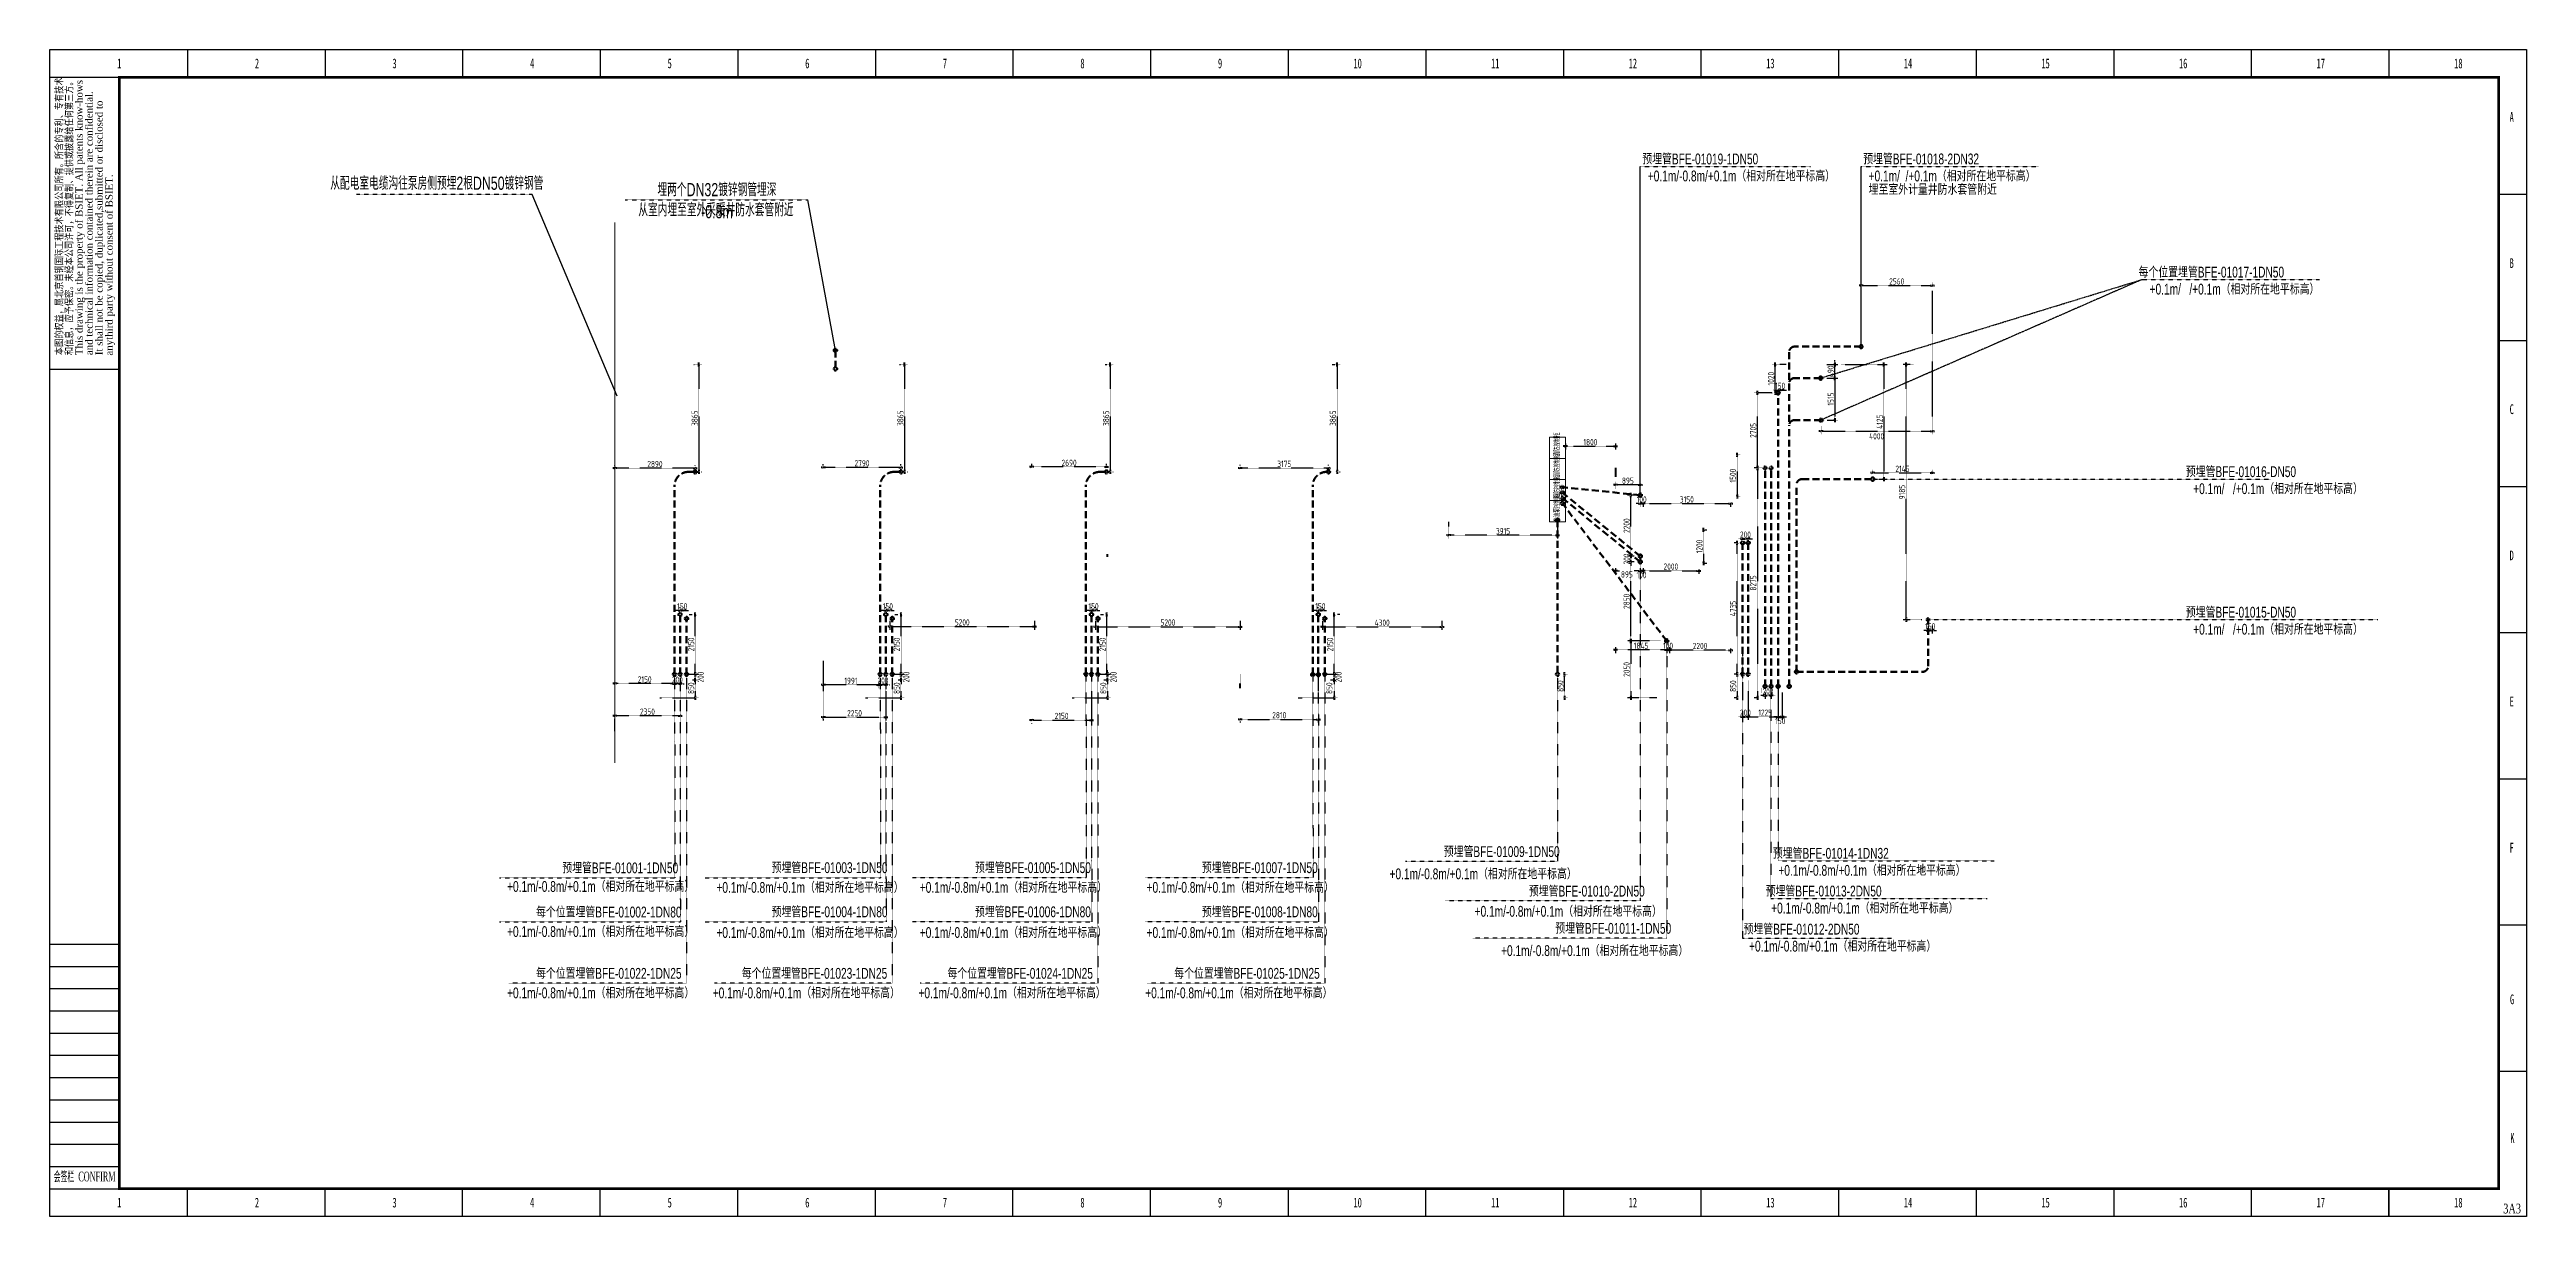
# Model space of a CAD drawing. Header units: millimetres. Extents: x -705761 to 1364679, y -410401 to 446404.
# Drawn here: x -562802 to -473690, y -64146 to -22146 of the extents above; entities that cross this region are included whole.
import ezdxf
from ezdxf.enums import TextEntityAlignment as Align

# ---------------------------------------------------------------- set-up
doc = ezdxf.new("R2010")
doc.units = ezdxf.units.MM
doc.linetypes.add('( Dashed )', pattern=[0.75, 0.5, -0.25])
doc.linetypes.add('CENTER', pattern=[2, 1.25, -0.25, 0.25, -0.25])
doc.layers.get('DEFPOINTS').update_dxf_attribs({"lineweight": 13})
doc.layers.add('TK', color=7, linetype='Continuous')
doc.layers.add('模板-签名-公用', color=3, linetype='Continuous')
doc.layers.add('图框', color=7, linetype='Continuous', lineweight=13)
doc.layers.add('自动化埋管', color=7, linetype='( Dashed )', lineweight=40)
doc.styles.add('bsdi_hz', font='BSDI_XW.shx', dxfattribs={"width": 0.8, "bigfont": 'BSDI_HZ.shx'})
doc.styles.add('Style-Times New Roman', font='times.ttf')
doc.styles.add('Style-仿宋_GB2312', font='')
doc.styles.add('YQ_DIM', font='Superos.shx', dxfattribs={"width": 0.8, "bigfont": 'hzdx.shx'})
doc.styles.add('宋体', font='', dxfattribs={"width": 0.7, "height": 2.5})
doc.styles.add('首钢设计院H5', font='ROS.shx', dxfattribs={"width": 0.7, "height": 5, "bigfont": 'HzTXT.shx'})
doc.styles.get('Style-仿宋_GB2312').set_extended_font_data('仿宋_GB2312')
doc.styles.get('宋体').set_extended_font_data('SimSun')
doc.dimstyles.new('yq75', dxfattribs={"dimscale": 75, "dimtxt": 3, "dimasz": 1, "dimexe": 1.5, "dimexo": 3, "dimgap": 0.5, "dimtad": 1, "dimdec": 0, "dimdsep": 46, "dimtxsty": 'YQ_DIM', "dimblk": 'YQTICK', "dimcen": 0, "dimclrd": 256, "dimclre": 256, "dimclrt": 7, "dimadec": 1, "dimazin": 2, "dimtfac": 1, "dimtdec": 4, "dimtix": 1, "dimtmove": 2, "dimatfit": 2, "dimfxl": 1, "dimtolj": 1, "dimtzin": 0, "dimarcsym": 0})

msp = doc.modelspace()

# ---------------------------------------------------------------- texts
at = {"layer": '自动化埋管', "color": 7, "lineweight": 30, "ltscale": 0.02, "style": '首钢设计院H5', "width": 0.7}
for s, p in [('预埋管BFE-01019-1DN50', (-503413.11, -26084.15)), ('预埋管BFE-01018-2DN32', (-495468.61, -26084.15)), ('每个位置埋管BFE-01017-1DN50', (-485026.94, -30157.15)), ('预埋管BFE-01016-DN50', (-483962.09, -37339.65)), ('预埋管BFE-01015-DN50', (-483962.09, -42397.65)), ('预埋管BFE-01009-1DN50', (-510556.9, -51013.52)), ('预埋管BFE-01001-1DN50', (-542269.22, -51600.27)), ('预埋管BFE-01003-1DN50', (-534737.53, -51591.94)), ('预埋管BFE-01005-1DN50', (-527420.63, -51591.94)), ('预埋管BFE-01007-1DN50', (-519260.63, -51591.94)), ('预埋管BFE-01014-1DN32', (-498716.38, -51076.41)), ('预埋管BFE-01010-2DN50', (-507494.47, -52436.27)), ('预埋管BFE-01013-2DN50', (-498974.26, -52434.1)), ('每个位置埋管BFE-01002-1DN80', (-542680.87, -53189.39)), ('预埋管BFE-01004-1DN80', (-534737.53, -53181.06)), ('预埋管BFE-01006-1DN80', (-527420.63, -53181.06)), ('预埋管BFE-01008-1DN80', (-519260.63, -53181.06)), ('预埋管BFE-01011-1DN50', (-506543.97, -53776.46)), ('预埋管BFE-01012-2DN50', (-499769.87, -53804.48)), ('每个位置埋管BFE-01022-1DN25', (-542680.87, -55395.41)), ('每个位置埋管BFE-01023-1DN25', (-535280.87, -55395.4)), ('每个位置埋管BFE-01024-1DN25', (-527880.97, -55395.41)), ('每个位置埋管BFE-01025-1DN25', (-519720.97, -55395.41))]:
    msp.add_text(s, height=390, dxfattribs=at).set_placement(p, align=Align.MIDDLE_CENTER)
at = {"layer": '自动化埋管', "color": 7, "lineweight": 15, "style": 'bsdi_hz', "width": 0.7}
for s, p in [('消防控制柜', (-508466.18, -36790.25)), ('消防控制柜', (-508466.18, -37550.25)), ('消防控制柜', (-508466.18, -38310.25)), ('柴油泵控制柜', (-508466.18, -39164.14))]:
    msp.add_text(s, height=190, rotation=90, dxfattribs=at).set_placement(p)
at = {"layer": '自动化埋管', "color": 7, "lineweight": 30, "ltscale": 0.02, "style": '首钢设计院H5', "width": 0.7}
for p in [(-546341.22, -52463.03, -1.15), (-538809.53, -52496.7, -1.15), (-531492.63, -52496.7, -1.15), (-523332.63, -52496.7, -1.15), (-546341.22, -54087.12, -1.15), (-538809.53, -54120.78, -1.15), (-531492.63, -54120.78, -1.15), (-523332.63, -54120.78, -1.15), (-546341.22, -56293.14, -1.15), (-538941.22, -56293.12, -1.15), (-531541.32, -56293.14, -1.15), (-523381.32, -56293.14, -1.15)]:
    msp.add_text('+0.1m/-0.8m/+0.1m（相对所在地平标高）', height=390, dxfattribs=at).set_placement(p)
at = {"layer": '自动化埋管', "color": 7, "lineweight": 30, "ltscale": 0.02, "char_height": 475, "attachment_point": 2, "style": '首钢设计院H5'}
for s, insert, width in [('从配电室电缆沟往泵房侧预埋2根DN50镀锌钢管', (-548869.1, -26720.5), 10875.3711), ('从室内埋至室外采暖井防水套管附近', (-538826.25, -27676.86), 6430.7872), ('\\W0.7000;埋两个DN32镀锌钢管埋深-0.8m', (-538790.69, -26951.38), 5039.188)]:
    msp.add_mtext(s, dxfattribs=dict(at, insert=insert, width=width))
at = {"layer": '自动化埋管', "color": 7, "lineweight": 30, "ltscale": 0.02, "char_height": 390, "attachment_point": 4, "line_spacing_factor": 0.602, "style": '首钢设计院H5'}
for s, insert in [('+0.1m/-0.8m/+0.1m（相对所在地平标高）', (-505301.11, -26700.26, -1.15)), ('+0.1m/  /+0.1m（相对所在地平标高）', (-497356.61, -26700.26, -1.15)), ('埋至室外计量井防水套管附近', (-497356.61, -27183.26, -1.15)), ('+0.1m/   /+0.1m（相对所在地平标高）', (-487246.77, -30773.26, -1.15)), ('+0.1m/   /+0.1m（相对所在地平标高）', (-485679.27, -37955.76, -1.15)), ('+0.1m/   /+0.1m（相对所在地平标高）', (-485679.27, -43013.76, -1.15)), ('+0.1m/-0.8m/+0.1m（相对所在地平标高）', (-514592.5, -51818.36, -1.15)), ('+0.1m/-0.8m/+0.1m（相对所在地平标高）', (-500604.38, -51692.52, -1.15)), ('+0.1m/-0.8m/+0.1m（相对所在地平标高）', (-511530.07, -53166.7, -1.15)), ('+0.1m/-0.8m/+0.1m（相对所在地平标高）', (-500862.27, -53050.21, -1.15)), ('+0.1m/-0.8m/+0.1m（相对所在地平标高）', (-510579.57, -54581.57, -1.15)), ('+0.1m/-0.8m/+0.1m（相对所在地平标高）', (-501657.87, -54420.6, -1.15))]:
    msp.add_mtext(s, dxfattribs=dict(at, insert=insert))

# ---------------------------------------------------------------- blocks, each defined once
blk = doc.blocks.new('BSIET_通用图框_A2+0.5_1')
at = {"color": 7, "lineweight": 25}
for p, q in [((-495, 10), (-470.25, 10)), ((-445.5, 10), (-445.5, 0))]:
    blk.add_line(p, q, dxfattribs=at)
at = {"layer": '图框', "color": 7, "lineweight": 25}
for p, q in [((-841.5, 420), (-841.5, 410)), ((-792, 420), (-792, 410)), ((-742.5, 420), (-742.5, 410)), ((-693, 420), (-693, 410)), ((-643.5, 420), (-643.5, 410)), ((-594, 420), (-594, 410)), ((-544.5, 420), (-544.5, 410)), ((-495, 420), (-495, 410)), ((-445.5, 420), (-445.5, 410)), ((-396, 420), (-396, 410)), ((-346.5, 420), (-346.5, 410)), ((-297, 420), (-297, 410)), ((-247.5, 420), (-247.5, 410)), ((-198, 420), (-198, 410)), ((-148.5, 420), (-148.5, 410)), ((-99, 420), (-99, 410)), ((-49.5, 420), (-49.5, 410)), ((-891, 410), (-866, 410)), ((-891, 410), (-866, 410)), ((-891, 410), (-866, 410)), ((-891, 410), (-866, 410)), ((0, 367.8), (-10, 367.8)), ((0, 315.2), (-10, 315.2)), ((-891, 305), (-866, 305)), ((0, 262.6), (-10, 262.6)), ((0, 210), (-10, 210)), ((0, 157.4), (-10, 157.4)), ((0, 104.8), (-10, 104.8)), ((-891, 98), (-866, 98)), ((-891, 90), (-866, 90)), ((-891, 90), (-866, 90)), ((-891.12, 82), (-866.12, 82)), ((-891, 82), (-866, 82)), ((-891, 82), (-866, 82)), ((-891, 82), (-866, 82)), ((-891, 82), (-866, 82)), ((-891, 74), (-866, 74)), ((-891, 74), (-866, 74)), ((-890.88, 74), (-865.88, 74)), ((-890.76, 74), (-865.76, 74)), ((-891.12, 66), (-866.12, 66)), ((-891, 66), (-866, 66)), ((-891, 66), (-866, 66)), ((-891, 66), (-866, 66)), ((-891.02, 58), (-866.02, 58)), ((-891.02, 58), (-866.02, 58)), ((-891.02, 58), (-866.02, 58)), ((-891, 58), (-866, 58)), ((-891, 50), (-866, 50)), ((0, 52.2), (-10, 52.2)), ((-891, 42), (-866, 42)), ((-891, 34), (-866, 34)), ((-891, 26), (-866, 26)), ((-891, 18), (-866, 18)), ((-891, 10), (-866, 10)), ((-841.5, 0), (-841.5, 10)), ((-792, 0), (-792, 10)), ((-742.5, 0), (-742.5, 10)), ((-693, 0), (-693, 10)), ((-643.5, 0), (-643.5, 10)), ((-594, 0), (-594, 10)), ((-544.5, 0), (-544.5, 10)), ((-495, 0), (-495, 10)), ((-396, 0), (-396, 10)), ((-10, 10), (-370, 10)), ((-346.5, 10), (-346.5, 0)), ((-297, 10), (-297, 0)), ((-247.5, 10), (-247.5, 0)), ((-198, 10), (-198, 0)), ((-148.5, 10), (-148.5, 0)), ((-99, 10), (-99, 0)), ((-49.5, 10), (-49.5, 0)), ((-49.5, 0), (-49.5, 10))]:
    blk.add_line(p, q, dxfattribs=at)
at = {"layer": '图框', "color": 7, "lineweight": 25, "flags": 128}
blk.add_lwpolyline([(0, 0), (-891, 0), (-891, 420), (0, 420), (0, 0)], close=True, dxfattribs=at)
at = {"layer": '图框', "const_width": 1}
blk.add_lwpolyline([(-866, 410), (-10, 410), (-10, 10), (-866, 10)], close=True, dxfattribs=at)
at = {"layer": 'TK', "lineweight": 25, "style": '宋体', "width": 0.7, "flags": 3}
for tag, p in [('LZHQ_N会签10_T6_H6', (-878.24, 93.87)), ('LZHQ_N会签9_T6_H6', (-878.36, 85.87)), ('LZHQ_N会签7_T6_H6', (-878.36, 69.87)), ('LZHQ_N会签8_T6_H6', (-878.24, 77.87)), ('LZHQ_N会签6_T6_H6', (-878.25, 61.87)), ('LZHQ_N会签5_T6_H6', (-878.25, 53.87)), ('LZHQ_N会签4_T6_H6', (-878.25, 45.87)), ('LZHQ_N会签3_T6_H6', (-878.25, 37.87)), ('LZHQ_N会签2_T6_H6', (-878.25, 29.87)), ('LZHQ_N会签1_T6_H6', (-878.25, 21.87))]:
    blk.add_attdef(tag, text='', height=2.5, dxfattribs=at).set_placement(p, align=Align.MIDDLE)
at = {"layer": '图框', "color": 7, "lineweight": 25}
for s, style, width, p in [('1', 'Style-仿宋_GB2312', 0.628572, (-866, 415)), ('2', 'Style-仿宋_GB2312', 0.628572, (-816.5, 415)), ('3', 'Style-仿宋_GB2312', 0.628572, (-767, 415)), ('4', 'Style-仿宋_GB2312', 0.628572, (-717.5, 415)), ('5', 'Style-仿宋_GB2312', 0.628572, (-668, 415)), ('6', 'Style-仿宋_GB2312', 0.628572, (-618.5, 415)), ('7', 'Style-仿宋_GB2312', 0.628572, (-569, 415)), ('8', 'Style-仿宋_GB2312', 0.628572, (-519.5, 415)), ('9', 'Style-仿宋_GB2312', 0.628572, (-470, 415)), ('10', 'Style-仿宋_GB2312', 0.628572, (-420.5, 415)), ('11', 'Style-仿宋_GB2312', 0.628572, (-371, 415)), ('12', 'Style-仿宋_GB2312', 0.628572, (-321.5, 415)), ('13', 'Style-仿宋_GB2312', 0.628572, (-272, 415)), ('14', 'Style-仿宋_GB2312', 0.628572, (-222.5, 415)), ('15', 'Style-仿宋_GB2312', 0.628572, (-173, 415)), ('16', 'Style-仿宋_GB2312', 0.628572, (-123.5, 415)), ('17', 'Style-仿宋_GB2312', 0.628572, (-74, 415)), ('18', 'Style-仿宋_GB2312', 0.628572, (-24.5, 415)), ('A', 'Style-仿宋_GB2312', 0.628572, (-5.3, 395.74)), ('B', 'Style-仿宋_GB2312', 0.628572, (-5.3, 343.14)), ('C', 'Style-仿宋_GB2312', 0.628572, (-5.3, 290.54)), ('D', 'Style-仿宋_GB2312', 0.628572, (-5.3, 237.94)), ('E', 'Style-仿宋_GB2312', 0.628572, (-5.3, 185.34)), ('F', 'Style-仿宋_GB2312', 0.628572, (-5.3, 132.74)), ('G', 'Style-仿宋_GB2312', 0.628572, (-5.18, 78.15)), ('K', 'Style-仿宋_GB2312', 0.628572, (-5.06, 28.24)), ('1', 'Style-仿宋_GB2312', 0.628572, (-866, 5)), ('2', 'Style-仿宋_GB2312', 0.628572, (-816.5, 5)), ('3', 'Style-仿宋_GB2312', 0.628572, (-767, 5)), ('4', 'Style-仿宋_GB2312', 0.628572, (-717.5, 5)), ('5', 'Style-仿宋_GB2312', 0.628572, (-668, 5)), ('6', 'Style-仿宋_GB2312', 0.628572, (-618.5, 5)), ('7', 'Style-仿宋_GB2312', 0.628572, (-569, 5)), ('8', 'Style-仿宋_GB2312', 0.628572, (-519.5, 5)), ('9', 'Style-仿宋_GB2312', 0.628572, (-470, 5)), ('10', 'Style-仿宋_GB2312', 0.628572, (-420.5, 5)), ('11', 'Style-仿宋_GB2312', 0.628572, (-371, 5)), ('12', 'Style-仿宋_GB2312', 0.628572, (-321.5, 5)), ('13', 'Style-仿宋_GB2312', 0.628572, (-272, 5)), ('14', 'Style-仿宋_GB2312', 0.628572, (-222.5, 5)), ('15', 'Style-仿宋_GB2312', 0.628572, (-173, 5)), ('16', 'Style-仿宋_GB2312', 0.628572, (-123.5, 5)), ('17', 'Style-仿宋_GB2312', 0.628572, (-74, 5)), ('18', 'Style-仿宋_GB2312', 0.628572, (-24.5, 5)), ('3A3', 'Style-Times New Roman', 0.7, (-5.16, 2.86))]:
    blk.add_text(s, height=3.5, dxfattribs=dict(at, style=style, width=width)).set_placement(p, align=Align.MIDDLE_CENTER)
at = {"layer": '图框', "color": 7, "lineweight": 25, "style": 'Style-仿宋_GB2312', "width": 0.807692}
blk.add_text('本图的权益，属北京首钢国际工程技术有限公司所有。所含的专利、专有技术', height=2.6, rotation=90, dxfattribs=at).set_placement((-889, 310), align=Align.TOP_LEFT)
blk.add_text('和信息，应予保密。未经本公司许可，不得复制、提供或披露给任何第三方。', height=2.6, rotation=90, dxfattribs=at).set_placement((-882.8, 310))
at = {"layer": '图框', "color": 7, "lineweight": 25, "style": 'Style-Times New Roman'}
for s, p in [('This drawing is the property of BSIET. All patents know-hows', (-881.8, 310)), ('and technical information contained therein are confidential.', (-878.2, 310)), ('It shall not be copied, duplicated,submitted or disclosed to ', (-874.6, 310))]:
    blk.add_text(s, height=2.6, rotation=90, dxfattribs=at).set_placement(p, align=Align.TOP_LEFT)
blk.add_text('anythird party without consent of BSIET.', height=2.6, rotation=90, dxfattribs=at).set_placement((-868.4, 309.84))
at = {"layer": '图框', "color": 7, "lineweight": 25, "style": 'Style-Times New Roman', "width": 0.5}
blk.add_text('会签栏  CONFIRM', height=3.5, dxfattribs=at).set_placement((-889.59, 12.64))
at = {"layer": '模板-签名-公用', "lineweight": 25, "style": '宋体', "width": 0.7, "flags": 3}
blk.add_attdef('LZFRAME', (-45.91, 7.06), '', height=3, dxfattribs=at)
at = {"layer": '模板-签名-公用', "lineweight": 25, "style": '宋体', "width": 0.7}
blk.add_attdef('LZTQINS', text='', height=2, dxfattribs=at).set_placement((-10, 10), align=Align.MIDDLE)
blk = doc.blocks.new('YQTICK')
blk.add_line((-1, 0), (1, 0))
at = {"const_width": 0.4}
blk.add_lwpolyline([(0.5, 0.5), (-0.5, -0.5)], dxfattribs=at)
blk = doc.blocks.new('*D252')
at = {"layer": 'DEFPOINTS', "color": 0, "lineweight": 40, "transparency": 16777216}
for p in [(-539908, -44632), (-539899, -44832), (-539569, -44832)]:
    blk.add_point(p, dxfattribs=at)
at = {"layer": '自动化埋管', "lineweight": -2, "transparency": 16777216}
for p, q in [((-539569, -44557), (-539569, -44482)), ((-539683, -44632), (-539456, -44632)), ((-539674, -44832), (-539456, -44832)), ((-539569, -44632), (-539569, -44832)), ((-539569, -44907), (-539569, -44982))]:
    blk.add_line(p, q, dxfattribs=at)
at = {"layer": '自动化埋管', "lineweight": -2, "transparency": 16777216, "xscale": 75, "yscale": 75, "zscale": 75}
for p, rotation in [((-539569, -44632), 270), ((-539569, -44832), 90)]:
    blk.add_blockref('YQTICK', p, dxfattribs=dict(at, rotation=rotation))
at = {"layer": '自动化埋管', "color": 7, "lineweight": 15, "transparency": 16777216, "insert": (-539378, -44732), "char_height": 225, "attachment_point": 5, "rotation": 90, "style": 'YQ_DIM'}
blk.add_mtext('\\A1;200', dxfattribs=at)
blk = doc.blocks.new('*D282')
at = {"layer": 'DEFPOINTS', "color": 0, "lineweight": 40, "transparency": 16777216}
for p in [(-540116, -44640), (-542466, -46126), (-542466, -46904)]:
    blk.add_point(p, dxfattribs=at)
at = {"layer": '自动化埋管', "lineweight": -2, "transparency": 16777216}
for p, q in [((-540116, -44865), (-540116, -46238)), ((-542466, -46679), (-542466, -46013)), ((-540191, -46126), (-542391, -46126))]:
    blk.add_line(p, q, dxfattribs=at)
at = {"layer": '自动化埋管', "lineweight": -2, "transparency": 16777216, "xscale": 75, "yscale": 75, "zscale": 75, "rotation": 180}
blk.add_blockref('YQTICK', (-542466, -46126), dxfattribs=at)
at = {"layer": '自动化埋管', "lineweight": -2, "transparency": 16777216, "xscale": 75, "yscale": 75, "zscale": 75}
blk.add_blockref('YQTICK', (-540116, -46126), dxfattribs=at)
at = {"layer": '自动化埋管', "color": 7, "lineweight": 15, "transparency": 16777216, "insert": (-541291, -45976), "char_height": 225, "attachment_point": 5, "style": 'YQ_DIM'}
blk.add_mtext('\\A1;2350', dxfattribs=at)
blk = doc.blocks.new('*D253')
at = {"layer": 'DEFPOINTS', "color": 0, "lineweight": 40, "transparency": 16777216}
for p in [(-539569, -42482), (-539569, -42482), (-539539, -44632)]:
    blk.add_point(p, dxfattribs=at)
at = {"layer": '自动化埋管', "lineweight": -2, "transparency": 16777216}
for p, q in [((-539794, -42482), (-539681, -42482)), ((-539569, -44557), (-539569, -42557)), ((-539764, -44632), (-539681, -44632))]:
    blk.add_line(p, q, dxfattribs=at)
at = {"layer": '自动化埋管', "lineweight": -2, "transparency": 16777216, "xscale": 75, "yscale": 75, "zscale": 75}
for p, rotation in [((-539569, -42482), 90), ((-539569, -44632), 270)]:
    blk.add_blockref('YQTICK', p, dxfattribs=dict(at, rotation=rotation))
at = {"layer": '自动化埋管', "color": 7, "lineweight": 15, "transparency": 16777216, "insert": (-539719, -43557), "char_height": 225, "attachment_point": 5, "rotation": 90, "style": 'YQ_DIM'}
blk.add_mtext('\\A1;2150', dxfattribs=at)
blk = doc.blocks.new('*D283')
at = {"layer": 'DEFPOINTS', "color": 0, "lineweight": 40, "transparency": 16777216}
for p in [(-540116, -42482), (-539966, -42333), (-539966, -42482)]:
    blk.add_point(p, dxfattribs=at)
at = {"layer": '自动化埋管', "lineweight": -2, "transparency": 16777216}
for p, q in [((-540191, -42333), (-540266, -42333)), ((-540116, -42257), (-540116, -42221)), ((-540116, -42333), (-539966, -42333)), ((-539966, -42257), (-539966, -42221)), ((-539891, -42333), (-539816, -42333))]:
    blk.add_line(p, q, dxfattribs=at)
at = {"layer": '自动化埋管', "lineweight": -2, "transparency": 16777216, "xscale": 75, "yscale": 75, "zscale": 75}
blk.add_blockref('YQTICK', (-540116, -42333), dxfattribs=at)
at = {"layer": '自动化埋管', "lineweight": -2, "transparency": 16777216, "xscale": 75, "yscale": 75, "zscale": 75, "rotation": 180}
blk.add_blockref('YQTICK', (-539966, -42333), dxfattribs=at)
at = {"layer": '自动化埋管', "color": 7, "lineweight": 15, "transparency": 16777216, "insert": (-540041, -42183), "char_height": 225, "attachment_point": 5, "style": 'YQ_DIM'}
blk.add_mtext('\\A1;150', dxfattribs=at)
blk = doc.blocks.new('*D254')
at = {"layer": 'DEFPOINTS', "color": 0, "lineweight": 40, "transparency": 16777216}
for p in [(-532508, -44632), (-532499, -44832), (-532169, -44832)]:
    blk.add_point(p, dxfattribs=at)
at = {"layer": '自动化埋管', "lineweight": -2, "transparency": 16777216}
for p, q in [((-532169, -44557), (-532169, -44482)), ((-532283, -44632), (-532056, -44632)), ((-532274, -44832), (-532056, -44832)), ((-532169, -44632), (-532169, -44832)), ((-532169, -44907), (-532169, -44982))]:
    blk.add_line(p, q, dxfattribs=at)
at = {"layer": '自动化埋管', "lineweight": -2, "transparency": 16777216, "xscale": 75, "yscale": 75, "zscale": 75}
for p, rotation in [((-532169, -44632), 270), ((-532169, -44832), 90)]:
    blk.add_blockref('YQTICK', p, dxfattribs=dict(at, rotation=rotation))
at = {"layer": '自动化埋管', "color": 7, "lineweight": 15, "transparency": 16777216, "insert": (-531979, -44732), "char_height": 225, "attachment_point": 5, "rotation": 90, "style": 'YQ_DIM'}
blk.add_mtext('\\A1;200', dxfattribs=at)
blk = doc.blocks.new('*D255')
at = {"layer": 'DEFPOINTS', "color": 0, "lineweight": 40, "transparency": 16777216}
for p in [(-532169, -42482), (-532169, -42482), (-532139, -44632)]:
    blk.add_point(p, dxfattribs=at)
at = {"layer": '自动化埋管', "lineweight": -2, "transparency": 16777216}
for p, q in [((-532394, -42482), (-532281, -42482)), ((-532169, -44557), (-532169, -42557)), ((-532364, -44632), (-532281, -44632))]:
    blk.add_line(p, q, dxfattribs=at)
at = {"layer": '自动化埋管', "lineweight": -2, "transparency": 16777216, "xscale": 75, "yscale": 75, "zscale": 75}
for p, rotation in [((-532169, -42482), 90), ((-532169, -44632), 270)]:
    blk.add_blockref('YQTICK', p, dxfattribs=dict(at, rotation=rotation))
at = {"layer": '自动化埋管', "color": 7, "lineweight": 15, "transparency": 16777216, "insert": (-532319, -43557), "char_height": 225, "attachment_point": 5, "rotation": 90, "style": 'YQ_DIM'}
blk.add_mtext('\\A1;2150', dxfattribs=at)
blk = doc.blocks.new('*D284')
at = {"layer": 'DEFPOINTS', "color": 0, "lineweight": 40, "transparency": 16777216}
for p in [(-532716, -42482), (-532566, -42333), (-532566, -42482)]:
    blk.add_point(p, dxfattribs=at)
at = {"layer": '自动化埋管', "lineweight": -2, "transparency": 16777216}
for p, q in [((-532791, -42333), (-532866, -42333)), ((-532716, -42257), (-532716, -42221)), ((-532716, -42333), (-532566, -42333)), ((-532566, -42257), (-532566, -42221)), ((-532491, -42333), (-532416, -42333))]:
    blk.add_line(p, q, dxfattribs=at)
at = {"layer": '自动化埋管', "lineweight": -2, "transparency": 16777216, "xscale": 75, "yscale": 75, "zscale": 75}
blk.add_blockref('YQTICK', (-532716, -42333), dxfattribs=at)
at = {"layer": '自动化埋管', "lineweight": -2, "transparency": 16777216, "xscale": 75, "yscale": 75, "zscale": 75, "rotation": 180}
blk.add_blockref('YQTICK', (-532566, -42333), dxfattribs=at)
at = {"layer": '自动化埋管', "color": 7, "lineweight": 15, "transparency": 16777216, "insert": (-532641, -42183), "char_height": 225, "attachment_point": 5, "style": 'YQ_DIM'}
blk.add_mtext('\\A1;150', dxfattribs=at)
blk = doc.blocks.new('*D256')
at = {"layer": 'DEFPOINTS', "color": 0, "lineweight": 40, "transparency": 16777216}
for p in [(-525109, -44632), (-525099, -44832), (-524739, -44832)]:
    blk.add_point(p, dxfattribs=at)
at = {"layer": '自动化埋管', "lineweight": -2, "transparency": 16777216}
for p, q in [((-524739, -44557), (-524739, -44482)), ((-524884, -44632), (-524626, -44632)), ((-524874, -44832), (-524626, -44832)), ((-524739, -44632), (-524739, -44832)), ((-524739, -44907), (-524739, -44982))]:
    blk.add_line(p, q, dxfattribs=at)
at = {"layer": '自动化埋管', "lineweight": -2, "transparency": 16777216, "xscale": 75, "yscale": 75, "zscale": 75}
for p, rotation in [((-524739, -44632), 270), ((-524739, -44832), 90)]:
    blk.add_blockref('YQTICK', p, dxfattribs=dict(at, rotation=rotation))
at = {"layer": '自动化埋管', "color": 7, "lineweight": 15, "transparency": 16777216, "insert": (-524523, -44732), "char_height": 225, "attachment_point": 5, "rotation": 90, "style": 'YQ_DIM'}
blk.add_mtext('\\A1;200', dxfattribs=at)
blk = doc.blocks.new('*D257')
at = {"layer": 'DEFPOINTS', "color": 0, "lineweight": 40, "transparency": 16777216}
for p in [(-524769, -42482), (-524769, -42482), (-524739, -44632)]:
    blk.add_point(p, dxfattribs=at)
at = {"layer": '自动化埋管', "lineweight": -2, "transparency": 16777216}
for p, q in [((-524994, -42482), (-524881, -42482)), ((-524769, -44557), (-524769, -42557)), ((-524964, -44632), (-524881, -44632))]:
    blk.add_line(p, q, dxfattribs=at)
at = {"layer": '自动化埋管', "lineweight": -2, "transparency": 16777216, "xscale": 75, "yscale": 75, "zscale": 75}
for p, rotation in [((-524769, -42482), 90), ((-524769, -44632), 270)]:
    blk.add_blockref('YQTICK', p, dxfattribs=dict(at, rotation=rotation))
at = {"layer": '自动化埋管', "color": 7, "lineweight": 15, "transparency": 16777216, "insert": (-524919, -43557), "char_height": 225, "attachment_point": 5, "rotation": 90, "style": 'YQ_DIM'}
blk.add_mtext('\\A1;2150', dxfattribs=at)
blk = doc.blocks.new('*D285')
at = {"layer": 'DEFPOINTS', "color": 0, "lineweight": 40, "transparency": 16777216}
for p in [(-525316, -42482), (-525166, -42333), (-525166, -42482)]:
    blk.add_point(p, dxfattribs=at)
at = {"layer": '自动化埋管', "lineweight": -2, "transparency": 16777216}
for p, q in [((-525391, -42333), (-525466, -42333)), ((-525316, -42257), (-525316, -42221)), ((-525316, -42333), (-525166, -42333)), ((-525166, -42257), (-525166, -42221)), ((-525091, -42333), (-525016, -42333))]:
    blk.add_line(p, q, dxfattribs=at)
at = {"layer": '自动化埋管', "lineweight": -2, "transparency": 16777216, "xscale": 75, "yscale": 75, "zscale": 75}
blk.add_blockref('YQTICK', (-525316, -42333), dxfattribs=at)
at = {"layer": '自动化埋管', "lineweight": -2, "transparency": 16777216, "xscale": 75, "yscale": 75, "zscale": 75, "rotation": 180}
blk.add_blockref('YQTICK', (-525166, -42333), dxfattribs=at)
at = {"layer": '自动化埋管', "color": 7, "lineweight": 15, "transparency": 16777216, "insert": (-525241, -42183), "char_height": 225, "attachment_point": 5, "style": 'YQ_DIM'}
blk.add_mtext('\\A1;150', dxfattribs=at)
blk = doc.blocks.new('*D236')
at = {"layer": 'DEFPOINTS', "color": 0, "lineweight": 40, "transparency": 16777216}
for p in [(-516949, -44632), (-516939, -44832), (-516579, -44832)]:
    blk.add_point(p, dxfattribs=at)
at = {"layer": '自动化埋管', "lineweight": -2, "transparency": 16777216}
for p, q in [((-516579, -44557), (-516579, -44482)), ((-516724, -44632), (-516466, -44632)), ((-516714, -44832), (-516466, -44832)), ((-516579, -44632), (-516579, -44832)), ((-516579, -44907), (-516579, -44982))]:
    blk.add_line(p, q, dxfattribs=at)
at = {"layer": '自动化埋管', "lineweight": -2, "transparency": 16777216, "xscale": 75, "yscale": 75, "zscale": 75}
for p, rotation in [((-516579, -44632), 270), ((-516579, -44832), 90)]:
    blk.add_blockref('YQTICK', p, dxfattribs=dict(at, rotation=rotation))
at = {"layer": '自动化埋管', "color": 7, "lineweight": 15, "transparency": 16777216, "insert": (-516430, -44732), "char_height": 225, "attachment_point": 5, "rotation": 90, "style": 'YQ_DIM'}
blk.add_mtext('\\A1;200', dxfattribs=at)
blk = doc.blocks.new('*D237')
at = {"layer": 'DEFPOINTS', "color": 0, "lineweight": 40, "transparency": 16777216}
for p in [(-516609, -42482), (-516580, -42482), (-516579, -44632)]:
    blk.add_point(p, dxfattribs=at)
at = {"layer": '自动化埋管', "lineweight": -2, "transparency": 16777216}
for p, q in [((-516580, -44557), (-516580, -42557)), ((-516384, -42482), (-516467, -42482)), ((-516804, -44632), (-516692, -44632))]:
    blk.add_line(p, q, dxfattribs=at)
at = {"layer": '自动化埋管', "lineweight": -2, "transparency": 16777216, "xscale": 75, "yscale": 75, "zscale": 75}
for p, rotation in [((-516580, -42482), 90), ((-516580, -44632), 270)]:
    blk.add_blockref('YQTICK', p, dxfattribs=dict(at, rotation=rotation))
at = {"layer": '自动化埋管', "color": 7, "lineweight": 15, "transparency": 16777216, "insert": (-516730, -43557), "char_height": 225, "attachment_point": 5, "rotation": 90, "style": 'YQ_DIM'}
blk.add_mtext('\\A1;2150', dxfattribs=at)
blk = doc.blocks.new('*D271')
at = {"layer": 'DEFPOINTS', "color": 0, "lineweight": 40, "transparency": 16777216}
for p in [(-517156, -42482), (-517006, -42333), (-517006, -42482)]:
    blk.add_point(p, dxfattribs=at)
at = {"layer": '自动化埋管', "lineweight": -2, "transparency": 16777216}
for p, q in [((-517231, -42333), (-517306, -42333)), ((-517156, -42257), (-517156, -42221)), ((-517156, -42333), (-517006, -42333)), ((-517006, -42257), (-517006, -42221)), ((-516931, -42333), (-516856, -42333))]:
    blk.add_line(p, q, dxfattribs=at)
at = {"layer": '自动化埋管', "lineweight": -2, "transparency": 16777216, "xscale": 75, "yscale": 75, "zscale": 75}
blk.add_blockref('YQTICK', (-517156, -42333), dxfattribs=at)
at = {"layer": '自动化埋管', "lineweight": -2, "transparency": 16777216, "xscale": 75, "yscale": 75, "zscale": 75, "rotation": 180}
blk.add_blockref('YQTICK', (-517006, -42333), dxfattribs=at)
at = {"layer": '自动化埋管', "color": 7, "lineweight": 15, "transparency": 16777216, "insert": (-517081, -42183), "char_height": 225, "attachment_point": 5, "style": 'YQ_DIM'}
blk.add_mtext('\\A1;150', dxfattribs=at)
blk = doc.blocks.new('*D272')
at = {"layer": 'DEFPOINTS', "color": 0, "lineweight": 40, "transparency": 16777216}
for p in [(-534966, -43917), (-532716, -44632), (-532716, -46181)]:
    blk.add_point(p, dxfattribs=at)
at = {"layer": '自动化埋管', "lineweight": -2, "transparency": 16777216}
for p, q in [((-534966, -44142), (-534966, -46293)), ((-532716, -44857), (-532716, -46293)), ((-534891, -46181), (-532791, -46181))]:
    blk.add_line(p, q, dxfattribs=at)
at = {"layer": '自动化埋管', "lineweight": -2, "transparency": 16777216, "xscale": 75, "yscale": 75, "zscale": 75, "rotation": 180}
blk.add_blockref('YQTICK', (-534966, -46181), dxfattribs=at)
at = {"layer": '自动化埋管', "lineweight": -2, "transparency": 16777216, "xscale": 75, "yscale": 75, "zscale": 75}
blk.add_blockref('YQTICK', (-532716, -46181), dxfattribs=at)
at = {"layer": '自动化埋管', "color": 7, "lineweight": 15, "transparency": 16777216, "insert": (-533841, -46031), "char_height": 225, "attachment_point": 5, "style": 'YQ_DIM'}
blk.add_mtext('\\A1;2250', dxfattribs=at)
blk = doc.blocks.new('*D273')
at = {"layer": 'DEFPOINTS', "color": 0, "lineweight": 40, "transparency": 16777216}
for p in [(-525316, -44632), (-527466, -46181), (-525316, -46280)]:
    blk.add_point(p, dxfattribs=at)
at = {"layer": '自动化埋管', "lineweight": -2, "transparency": 16777216}
for p, q in [((-525316, -44857), (-525316, -46393)), ((-527391, -46280), (-525391, -46280)), ((-527466, -46406), (-527466, -46393))]:
    blk.add_line(p, q, dxfattribs=at)
at = {"layer": '自动化埋管', "lineweight": -2, "transparency": 16777216, "xscale": 75, "yscale": 75, "zscale": 75, "rotation": 180}
blk.add_blockref('YQTICK', (-527466, -46280), dxfattribs=at)
at = {"layer": '自动化埋管', "lineweight": -2, "transparency": 16777216, "xscale": 75, "yscale": 75, "zscale": 75}
blk.add_blockref('YQTICK', (-525316, -46280), dxfattribs=at)
at = {"layer": '自动化埋管', "color": 7, "lineweight": 15, "transparency": 16777216, "insert": (-526391, -46130), "char_height": 225, "attachment_point": 5, "style": 'YQ_DIM'}
blk.add_mtext('\\A1;2150', dxfattribs=at)
blk = doc.blocks.new('*D274')
at = {"layer": 'DEFPOINTS', "color": 0, "lineweight": 40, "transparency": 16777216}
for p in [(-517156, -44640), (-519966, -46105), (-517156, -46254)]:
    blk.add_point(p, dxfattribs=at)
at = {"layer": '自动化埋管', "lineweight": -2, "transparency": 16777216}
for p, q in [((-517156, -44865), (-517156, -46366)), ((-519966, -46330), (-519966, -46366)), ((-519891, -46254), (-517231, -46254))]:
    blk.add_line(p, q, dxfattribs=at)
at = {"layer": '自动化埋管', "lineweight": -2, "transparency": 16777216, "xscale": 75, "yscale": 75, "zscale": 75, "rotation": 180}
blk.add_blockref('YQTICK', (-519966, -46254), dxfattribs=at)
at = {"layer": '自动化埋管', "lineweight": -2, "transparency": 16777216, "xscale": 75, "yscale": 75, "zscale": 75}
blk.add_blockref('YQTICK', (-517156, -46254), dxfattribs=at)
at = {"layer": '自动化埋管', "color": 7, "lineweight": 15, "transparency": 16777216, "insert": (-518561, -46104), "char_height": 225, "attachment_point": 5, "style": 'YQ_DIM'}
blk.add_mtext('\\A1;2810', dxfattribs=at)
blk = doc.blocks.new('*D275')
at = {"layer": 'DEFPOINTS', "color": 0, "lineweight": 40, "transparency": 16777216}
for p in [(-540316, -44632), (-540316, -44975), (-540116, -44632)]:
    blk.add_point(p, dxfattribs=at)
at = {"layer": '自动化埋管', "lineweight": -2, "transparency": 16777216}
for p, q in [((-540391, -44975), (-540466, -44975)), ((-540316, -44857), (-540316, -45087)), ((-540116, -44975), (-540316, -44975)), ((-540116, -44857), (-540116, -45087)), ((-540041, -44975), (-539966, -44975))]:
    blk.add_line(p, q, dxfattribs=at)
at = {"layer": '自动化埋管', "lineweight": -2, "transparency": 16777216, "xscale": 75, "yscale": 75, "zscale": 75}
blk.add_blockref('YQTICK', (-540316, -44975), dxfattribs=at)
at = {"layer": '自动化埋管', "lineweight": -2, "transparency": 16777216, "xscale": 75, "yscale": 75, "zscale": 75, "rotation": 180}
blk.add_blockref('YQTICK', (-540116, -44975), dxfattribs=at)
at = {"layer": '自动化埋管', "color": 7, "lineweight": 15, "transparency": 16777216, "insert": (-540216, -44825), "char_height": 225, "attachment_point": 5, "style": 'YQ_DIM'}
blk.add_mtext('\\A1;200', dxfattribs=at)
blk = doc.blocks.new('*D276')
at = {"layer": 'DEFPOINTS', "color": 0, "lineweight": 40, "transparency": 16777216}
for p in [(-542466, -37212), (-542466, -37347), (-539576, -37347)]:
    blk.add_point(p, dxfattribs=at)
at = {"layer": '自动化埋管', "lineweight": -2, "transparency": 16777216}
for p, q in [((-542466, -37122), (-542466, -37100)), ((-539651, -37212), (-542391, -37212)), ((-539576, -37122), (-539576, -37100))]:
    blk.add_line(p, q, dxfattribs=at)
at = {"layer": '自动化埋管', "lineweight": -2, "transparency": 16777216, "xscale": 75, "yscale": 75, "zscale": 75, "rotation": 180}
blk.add_blockref('YQTICK', (-542466, -37212), dxfattribs=at)
at = {"layer": '自动化埋管', "lineweight": -2, "transparency": 16777216, "xscale": 75, "yscale": 75, "zscale": 75}
blk.add_blockref('YQTICK', (-539576, -37212), dxfattribs=at)
at = {"layer": '自动化埋管', "color": 7, "lineweight": 15, "transparency": 16777216, "insert": (-541021, -37062), "char_height": 225, "attachment_point": 5, "style": 'YQ_DIM'}
blk.add_mtext('\\A1;2890', dxfattribs=at)
blk = doc.blocks.new('*D238')
at = {"layer": 'DEFPOINTS', "color": 0, "lineweight": 40, "transparency": 16777216}
for p in [(-534966, -37186), (-534966, -37347), (-532176, -37347)]:
    blk.add_point(p, dxfattribs=at)
at = {"layer": '自动化埋管', "lineweight": -2, "transparency": 16777216}
for p, q in [((-534966, -37122), (-534966, -37073)), ((-532251, -37186), (-534891, -37186)), ((-532176, -37122), (-532176, -37073))]:
    blk.add_line(p, q, dxfattribs=at)
at = {"layer": '自动化埋管', "lineweight": -2, "transparency": 16777216, "xscale": 75, "yscale": 75, "zscale": 75, "rotation": 180}
blk.add_blockref('YQTICK', (-534966, -37186), dxfattribs=at)
at = {"layer": '自动化埋管', "lineweight": -2, "transparency": 16777216, "xscale": 75, "yscale": 75, "zscale": 75}
blk.add_blockref('YQTICK', (-532176, -37186), dxfattribs=at)
at = {"layer": '自动化埋管', "color": 7, "lineweight": 15, "transparency": 16777216, "insert": (-533571, -37036), "char_height": 225, "attachment_point": 5, "style": 'YQ_DIM'}
blk.add_mtext('\\A1;2790', dxfattribs=at)
blk = doc.blocks.new('*D277')
at = {"layer": 'DEFPOINTS', "color": 0, "lineweight": 40, "transparency": 16777216}
for p in [(-532916, -44632), (-532916, -45007), (-532716, -44632)]:
    blk.add_point(p, dxfattribs=at)
at = {"layer": '自动化埋管', "lineweight": -2, "transparency": 16777216}
for p, q in [((-532991, -45007), (-533066, -45007)), ((-532916, -44857), (-532916, -45120)), ((-532716, -45007), (-532916, -45007)), ((-532716, -44857), (-532716, -45120)), ((-532641, -45007), (-532566, -45007))]:
    blk.add_line(p, q, dxfattribs=at)
at = {"layer": '自动化埋管', "lineweight": -2, "transparency": 16777216, "xscale": 75, "yscale": 75, "zscale": 75}
blk.add_blockref('YQTICK', (-532916, -45007), dxfattribs=at)
at = {"layer": '自动化埋管', "lineweight": -2, "transparency": 16777216, "xscale": 75, "yscale": 75, "zscale": 75, "rotation": 180}
blk.add_blockref('YQTICK', (-532716, -45007), dxfattribs=at)
at = {"layer": '自动化埋管', "color": 7, "lineweight": 15, "transparency": 16777216, "insert": (-532816, -44857), "char_height": 225, "attachment_point": 5, "style": 'YQ_DIM'}
blk.add_mtext('\\A1;200', dxfattribs=at)
blk = doc.blocks.new('*D239')
at = {"layer": 'DEFPOINTS', "color": 0, "lineweight": 40, "transparency": 16777216}
for p in [(-534966, -44568), (-534966, -45016), (-532975, -44638)]:
    blk.add_point(p, dxfattribs=at)
at = {"layer": '自动化埋管', "lineweight": -2, "transparency": 16777216}
for p, q in [((-534966, -44793), (-534966, -45128)), ((-533050, -45016), (-534891, -45016)), ((-532975, -44863), (-532975, -45128))]:
    blk.add_line(p, q, dxfattribs=at)
at = {"layer": '自动化埋管', "lineweight": -2, "transparency": 16777216, "xscale": 75, "yscale": 75, "zscale": 75, "rotation": 180}
blk.add_blockref('YQTICK', (-534966, -45016), dxfattribs=at)
at = {"layer": '自动化埋管', "lineweight": -2, "transparency": 16777216, "xscale": 75, "yscale": 75, "zscale": 75}
blk.add_blockref('YQTICK', (-532975, -45016), dxfattribs=at)
at = {"layer": '自动化埋管', "color": 7, "lineweight": 15, "transparency": 16777216, "insert": (-533970, -44866), "char_height": 225, "attachment_point": 5, "style": 'YQ_DIM'}
blk.add_mtext('\\A1;1991', dxfattribs=at)
blk = doc.blocks.new('*D278')
at = {"layer": 'DEFPOINTS', "color": 0, "lineweight": 40, "transparency": 16777216}
for p in [(-542466, -44632), (-542466, -44966), (-540316, -44632)]:
    blk.add_point(p, dxfattribs=at)
at = {"layer": '自动化埋管', "lineweight": -2, "transparency": 16777216}
for p, q in [((-542466, -44857), (-542466, -45079)), ((-540391, -44966), (-542391, -44966)), ((-540316, -44857), (-540316, -45079))]:
    blk.add_line(p, q, dxfattribs=at)
at = {"layer": '自动化埋管', "lineweight": -2, "transparency": 16777216, "xscale": 75, "yscale": 75, "zscale": 75, "rotation": 180}
blk.add_blockref('YQTICK', (-542466, -44966), dxfattribs=at)
at = {"layer": '自动化埋管', "lineweight": -2, "transparency": 16777216, "xscale": 75, "yscale": 75, "zscale": 75}
blk.add_blockref('YQTICK', (-540316, -44966), dxfattribs=at)
at = {"layer": '自动化埋管', "color": 7, "lineweight": 15, "transparency": 16777216, "insert": (-541391, -44816), "char_height": 225, "attachment_point": 5, "style": 'YQ_DIM'}
blk.add_mtext('\\A1;2150', dxfattribs=at)
blk = doc.blocks.new('*D240')
at = {"layer": 'DEFPOINTS', "color": 0, "lineweight": 40, "transparency": 16777216}
for p in [(-539845, -33482), (-539576, -37347), (-539442, -37347)]:
    blk.add_point(p, dxfattribs=at)
at = {"layer": '自动化埋管', "lineweight": -2, "transparency": 16777216}
for p, q in [((-539620, -33482), (-539330, -33482)), ((-539442, -33557), (-539442, -37272)), ((-539351, -37347), (-539330, -37347))]:
    blk.add_line(p, q, dxfattribs=at)
at = {"layer": '自动化埋管', "lineweight": -2, "transparency": 16777216, "xscale": 75, "yscale": 75, "zscale": 75}
for p, rotation in [((-539442, -33482), 90), ((-539442, -37347), 270)]:
    blk.add_blockref('YQTICK', p, dxfattribs=dict(at, rotation=rotation))
at = {"layer": '自动化埋管', "color": 7, "lineweight": 15, "transparency": 16777216, "insert": (-539592, -35415), "char_height": 225, "attachment_point": 5, "rotation": 90, "style": 'YQ_DIM'}
blk.add_mtext('\\A1;3865', dxfattribs=at)
blk = doc.blocks.new('*D241')
at = {"layer": 'DEFPOINTS', "color": 0, "lineweight": 40, "transparency": 16777216}
for p in [(-532566, -42482), (-527366, -42482), (-527366, -42914)]:
    blk.add_point(p, dxfattribs=at)
at = {"layer": '自动化埋管', "lineweight": -2, "transparency": 16777216}
for p, q in [((-532566, -42707), (-532566, -43026)), ((-527366, -42707), (-527366, -43026)), ((-532491, -42914), (-527441, -42914))]:
    blk.add_line(p, q, dxfattribs=at)
at = {"layer": '自动化埋管', "lineweight": -2, "transparency": 16777216, "xscale": 75, "yscale": 75, "zscale": 75, "rotation": 180}
blk.add_blockref('YQTICK', (-532566, -42914), dxfattribs=at)
at = {"layer": '自动化埋管', "lineweight": -2, "transparency": 16777216, "xscale": 75, "yscale": 75, "zscale": 75}
blk.add_blockref('YQTICK', (-527366, -42914), dxfattribs=at)
at = {"layer": '自动化埋管', "color": 7, "lineweight": 15, "transparency": 16777216, "insert": (-529966, -42764), "char_height": 225, "attachment_point": 5, "style": 'YQ_DIM'}
blk.add_mtext('\\A1;5200', dxfattribs=at)
blk = doc.blocks.new('*D242')
at = {"layer": 'DEFPOINTS', "color": 0, "lineweight": 40, "transparency": 16777216}
for p in [(-525166, -42482), (-519966, -42482), (-519966, -42918)]:
    blk.add_point(p, dxfattribs=at)
at = {"layer": '自动化埋管', "lineweight": -2, "transparency": 16777216}
for p, q in [((-525166, -42707), (-525166, -43030)), ((-519966, -42707), (-519966, -43030)), ((-525091, -42918), (-520041, -42918))]:
    blk.add_line(p, q, dxfattribs=at)
at = {"layer": '自动化埋管', "lineweight": -2, "transparency": 16777216, "xscale": 75, "yscale": 75, "zscale": 75, "rotation": 180}
blk.add_blockref('YQTICK', (-525166, -42918), dxfattribs=at)
at = {"layer": '自动化埋管', "lineweight": -2, "transparency": 16777216, "xscale": 75, "yscale": 75, "zscale": 75}
blk.add_blockref('YQTICK', (-519966, -42918), dxfattribs=at)
at = {"layer": '自动化埋管', "color": 7, "lineweight": 15, "transparency": 16777216, "insert": (-522566, -42768), "char_height": 225, "attachment_point": 5, "style": 'YQ_DIM'}
blk.add_mtext('\\A1;5200', dxfattribs=at)
blk = doc.blocks.new('*D243')
at = {"layer": 'DEFPOINTS', "color": 0, "lineweight": 40, "transparency": 16777216}
for p in [(-517006, -42482), (-512706, -42482), (-512706, -42924)]:
    blk.add_point(p, dxfattribs=at)
at = {"layer": '自动化埋管', "lineweight": -2, "transparency": 16777216}
for p, q in [((-517006, -42707), (-517006, -43036)), ((-512706, -42707), (-512706, -43036)), ((-516931, -42924), (-512781, -42924))]:
    blk.add_line(p, q, dxfattribs=at)
at = {"layer": '自动化埋管', "lineweight": -2, "transparency": 16777216, "xscale": 75, "yscale": 75, "zscale": 75, "rotation": 180}
blk.add_blockref('YQTICK', (-517006, -42924), dxfattribs=at)
at = {"layer": '自动化埋管', "lineweight": -2, "transparency": 16777216, "xscale": 75, "yscale": 75, "zscale": 75}
blk.add_blockref('YQTICK', (-512706, -42924), dxfattribs=at)
at = {"layer": '自动化埋管', "color": 7, "lineweight": 15, "transparency": 16777216, "insert": (-514856, -42774), "char_height": 225, "attachment_point": 5, "style": 'YQ_DIM'}
blk.add_mtext('\\A1;4300', dxfattribs=at)
blk = doc.blocks.new('*D244')
at = {"layer": 'DEFPOINTS', "color": 0, "lineweight": 40, "transparency": 16777216}
for p in [(-527466, -37171), (-527466, -37347), (-524775, -37347)]:
    blk.add_point(p, dxfattribs=at)
at = {"layer": '自动化埋管', "lineweight": -2, "transparency": 16777216}
for p, q in [((-527466, -37122), (-527466, -37059)), ((-524850, -37171), (-527391, -37171)), ((-524775, -37122), (-524775, -37059))]:
    blk.add_line(p, q, dxfattribs=at)
at = {"layer": '自动化埋管', "lineweight": -2, "transparency": 16777216, "xscale": 75, "yscale": 75, "zscale": 75, "rotation": 180}
blk.add_blockref('YQTICK', (-527466, -37171), dxfattribs=at)
at = {"layer": '自动化埋管', "lineweight": -2, "transparency": 16777216, "xscale": 75, "yscale": 75, "zscale": 75}
blk.add_blockref('YQTICK', (-524775, -37171), dxfattribs=at)
at = {"layer": '自动化埋管', "color": 7, "lineweight": 15, "transparency": 16777216, "insert": (-526121, -37021), "char_height": 225, "attachment_point": 5, "style": 'YQ_DIM'}
blk.add_mtext('\\A1;2690', dxfattribs=at)
blk = doc.blocks.new('*D279')
at = {"layer": 'DEFPOINTS', "color": 0, "lineweight": 40, "transparency": 16777216}
for p in [(-540116, -44632), (-541069, -45482), (-539570, -45482)]:
    blk.add_point(p, dxfattribs=at)
at = {"layer": '自动化埋管', "lineweight": -2, "transparency": 16777216}
for p, q in [((-539891, -44632), (-539457, -44632)), ((-539570, -44707), (-539570, -45407)), ((-540844, -45482), (-539457, -45482))]:
    blk.add_line(p, q, dxfattribs=at)
at = {"layer": '自动化埋管', "lineweight": -2, "transparency": 16777216, "xscale": 75, "yscale": 75, "zscale": 75}
for p, rotation in [((-539570, -44632), 90), ((-539570, -45482), 270)]:
    blk.add_blockref('YQTICK', p, dxfattribs=dict(at, rotation=rotation))
at = {"layer": '自动化埋管', "color": 7, "lineweight": 15, "transparency": 16777216, "insert": (-539720, -45132), "char_height": 225, "attachment_point": 5, "rotation": 90, "style": 'YQ_DIM'}
blk.add_mtext('\\A1;850', dxfattribs=at)
blk = doc.blocks.new('*D245')
at = {"layer": 'DEFPOINTS', "color": 0, "lineweight": 40, "transparency": 16777216}
for p in [(-532716, -44632), (-533669, -45482), (-532170, -45482)]:
    blk.add_point(p, dxfattribs=at)
at = {"layer": '自动化埋管', "lineweight": -2, "transparency": 16777216}
for p, q in [((-532491, -44632), (-532057, -44632)), ((-532170, -44707), (-532170, -45407)), ((-533444, -45482), (-532057, -45482))]:
    blk.add_line(p, q, dxfattribs=at)
at = {"layer": '自动化埋管', "lineweight": -2, "transparency": 16777216, "xscale": 75, "yscale": 75, "zscale": 75}
for p, rotation in [((-532170, -44632), 90), ((-532170, -45482), 270)]:
    blk.add_blockref('YQTICK', p, dxfattribs=dict(at, rotation=rotation))
at = {"layer": '自动化埋管', "color": 7, "lineweight": 15, "transparency": 16777216, "insert": (-532320, -45132), "char_height": 225, "attachment_point": 5, "rotation": 90, "style": 'YQ_DIM'}
blk.add_mtext('\\A1;850', dxfattribs=at)
blk = doc.blocks.new('*D246')
at = {"layer": 'DEFPOINTS', "color": 0, "lineweight": 40, "transparency": 16777216}
for p in [(-525286, -44632), (-526239, -45482), (-524740, -45482)]:
    blk.add_point(p, dxfattribs=at)
at = {"layer": '自动化埋管', "lineweight": -2, "transparency": 16777216}
for p, q in [((-525061, -44632), (-524627, -44632)), ((-524740, -44707), (-524740, -45407)), ((-526014, -45482), (-524627, -45482))]:
    blk.add_line(p, q, dxfattribs=at)
at = {"layer": '自动化埋管', "lineweight": -2, "transparency": 16777216, "xscale": 75, "yscale": 75, "zscale": 75}
for p, rotation in [((-524740, -44632), 90), ((-524740, -45482), 270)]:
    blk.add_blockref('YQTICK', p, dxfattribs=dict(at, rotation=rotation))
at = {"layer": '自动化埋管', "color": 7, "lineweight": 15, "transparency": 16777216, "insert": (-524890, -45132), "char_height": 225, "attachment_point": 5, "rotation": 90, "style": 'YQ_DIM'}
blk.add_mtext('\\A1;850', dxfattribs=at)
blk = doc.blocks.new('*D247')
at = {"layer": 'DEFPOINTS', "color": 0, "lineweight": 40, "transparency": 16777216}
for p in [(-517156, -44632), (-518109, -45482), (-516579, -45482)]:
    blk.add_point(p, dxfattribs=at)
at = {"layer": '自动化埋管', "lineweight": -2, "transparency": 16777216}
for p, q in [((-516931, -44632), (-516466, -44632)), ((-516579, -44707), (-516579, -45407)), ((-517884, -45482), (-516466, -45482))]:
    blk.add_line(p, q, dxfattribs=at)
at = {"layer": '自动化埋管', "lineweight": -2, "transparency": 16777216, "xscale": 75, "yscale": 75, "zscale": 75}
for p, rotation in [((-516579, -44632), 90), ((-516579, -45482), 270)]:
    blk.add_blockref('YQTICK', p, dxfattribs=dict(at, rotation=rotation))
at = {"layer": '自动化埋管', "color": 7, "lineweight": 15, "transparency": 16777216, "insert": (-516760, -45132), "char_height": 225, "attachment_point": 5, "rotation": 90, "style": 'YQ_DIM'}
blk.add_mtext('\\A1;850', dxfattribs=at)
blk = doc.blocks.new('*D248')
at = {"layer": 'DEFPOINTS', "color": 0, "lineweight": 40, "transparency": 16777216}
for p in [(-532445, -33482), (-532176, -37347), (-532042, -37347)]:
    blk.add_point(p, dxfattribs=at)
at = {"layer": '自动化埋管', "lineweight": -2, "transparency": 16777216}
for p, q in [((-532220, -33482), (-531930, -33482)), ((-532042, -33557), (-532042, -37272)), ((-531951, -37347), (-531930, -37347))]:
    blk.add_line(p, q, dxfattribs=at)
at = {"layer": '自动化埋管', "lineweight": -2, "transparency": 16777216, "xscale": 75, "yscale": 75, "zscale": 75}
for p, rotation in [((-532042, -33482), 90), ((-532042, -37347), 270)]:
    blk.add_blockref('YQTICK', p, dxfattribs=dict(at, rotation=rotation))
at = {"layer": '自动化埋管', "color": 7, "lineweight": 15, "transparency": 16777216, "insert": (-532192, -35415), "char_height": 225, "attachment_point": 5, "rotation": 90, "style": 'YQ_DIM'}
blk.add_mtext('\\A1;3865', dxfattribs=at)
blk = doc.blocks.new('*D249')
at = {"layer": 'DEFPOINTS', "color": 0, "lineweight": 40, "transparency": 16777216}
for p in [(-525045, -33482), (-524776, -37347), (-524642, -37347)]:
    blk.add_point(p, dxfattribs=at)
at = {"layer": '自动化埋管', "lineweight": -2, "transparency": 16777216}
for p, q in [((-524820, -33482), (-524530, -33482)), ((-524642, -33557), (-524642, -37272)), ((-524551, -37347), (-524530, -37347))]:
    blk.add_line(p, q, dxfattribs=at)
at = {"layer": '自动化埋管', "lineweight": -2, "transparency": 16777216, "xscale": 75, "yscale": 75, "zscale": 75}
for p, rotation in [((-524642, -33482), 90), ((-524642, -37347), 270)]:
    blk.add_blockref('YQTICK', p, dxfattribs=dict(at, rotation=rotation))
at = {"layer": '自动化埋管', "color": 7, "lineweight": 15, "transparency": 16777216, "insert": (-524792, -35415), "char_height": 225, "attachment_point": 5, "rotation": 90, "style": 'YQ_DIM'}
blk.add_mtext('\\A1;3865', dxfattribs=at)
blk = doc.blocks.new('*D250')
at = {"layer": 'DEFPOINTS', "color": 0, "lineweight": 40, "transparency": 16777216}
for p in [(-516885, -33482), (-516616, -37347), (-516482, -37347)]:
    blk.add_point(p, dxfattribs=at)
at = {"layer": '自动化埋管', "lineweight": -2, "transparency": 16777216}
for p, q in [((-516660, -33482), (-516370, -33482)), ((-516482, -33557), (-516482, -37272)), ((-516391, -37347), (-516370, -37347))]:
    blk.add_line(p, q, dxfattribs=at)
at = {"layer": '自动化埋管', "lineweight": -2, "transparency": 16777216, "xscale": 75, "yscale": 75, "zscale": 75}
for p, rotation in [((-516482, -33482), 90), ((-516482, -37347), 270)]:
    blk.add_blockref('YQTICK', p, dxfattribs=dict(at, rotation=rotation))
at = {"layer": '自动化埋管', "color": 7, "lineweight": 15, "transparency": 16777216, "insert": (-516632, -35415), "char_height": 225, "attachment_point": 5, "rotation": 90, "style": 'YQ_DIM'}
blk.add_mtext('\\A1;3865', dxfattribs=at)
blk = doc.blocks.new('*D280')
at = {"layer": 'DEFPOINTS', "color": 0, "lineweight": 40, "transparency": 16777216}
for p in [(-519966, -37209), (-519966, -37347), (-516791, -37347)]:
    blk.add_point(p, dxfattribs=at)
at = {"layer": '自动化埋管', "lineweight": -2, "transparency": 16777216}
for p, q in [((-519966, -37122), (-519966, -37097)), ((-516866, -37209), (-519891, -37209)), ((-516791, -37122), (-516791, -37097))]:
    blk.add_line(p, q, dxfattribs=at)
at = {"layer": '自动化埋管', "lineweight": -2, "transparency": 16777216, "xscale": 75, "yscale": 75, "zscale": 75, "rotation": 180}
blk.add_blockref('YQTICK', (-519966, -37209), dxfattribs=at)
at = {"layer": '自动化埋管', "lineweight": -2, "transparency": 16777216, "xscale": 75, "yscale": 75, "zscale": 75}
blk.add_blockref('YQTICK', (-516791, -37209), dxfattribs=at)
at = {"layer": '自动化埋管', "color": 7, "lineweight": 15, "transparency": 16777216, "insert": (-518379, -37059), "char_height": 225, "attachment_point": 5, "style": 'YQ_DIM'}
blk.add_mtext('\\A1;3175', dxfattribs=at)
blk = doc.blocks.new('*D251')
at = {"layer": 'DEFPOINTS', "color": 0, "lineweight": 40, "transparency": 16777216}
for p in [(-508551, -44632), (-508298, -44632), (-508551, -45482)]:
    blk.add_point(p, dxfattribs=at)
at = {"layer": '自动化埋管', "lineweight": -2, "transparency": 16777216}
for p, q in [((-508326, -44632), (-508186, -44632)), ((-508298, -45407), (-508298, -44707)), ((-508326, -45482), (-508186, -45482))]:
    blk.add_line(p, q, dxfattribs=at)
at = {"layer": '自动化埋管', "lineweight": -2, "transparency": 16777216, "xscale": 75, "yscale": 75, "zscale": 75}
for p, rotation in [((-508298, -44632), 90), ((-508298, -45482), 270)]:
    blk.add_blockref('YQTICK', p, dxfattribs=dict(at, rotation=rotation))
at = {"layer": '自动化埋管', "color": 7, "lineweight": 15, "transparency": 16777216, "insert": (-508448, -45057), "char_height": 225, "attachment_point": 5, "rotation": 90, "style": 'YQ_DIM'}
blk.add_mtext('\\A1;850', dxfattribs=at)
blk = doc.blocks.new('*D281')
at = {"layer": 'DEFPOINTS', "color": 0, "lineweight": 40, "transparency": 16777216}
for p in [(-508266, -36101), (-506466, -36101), (-506466, -36427)]:
    blk.add_point(p, dxfattribs=at)
at = {"layer": '自动化埋管', "lineweight": -2, "transparency": 16777216}
for p, q in [((-508266, -36326), (-508266, -36539)), ((-508191, -36427), (-506541, -36427)), ((-506466, -36326), (-506466, -36539))]:
    blk.add_line(p, q, dxfattribs=at)
at = {"layer": '自动化埋管', "lineweight": -2, "transparency": 16777216, "xscale": 75, "yscale": 75, "zscale": 75, "rotation": 180}
blk.add_blockref('YQTICK', (-508266, -36427), dxfattribs=at)
at = {"layer": '自动化埋管', "lineweight": -2, "transparency": 16777216, "xscale": 75, "yscale": 75, "zscale": 75}
blk.add_blockref('YQTICK', (-506466, -36427), dxfattribs=at)
at = {"layer": '自动化埋管', "color": 7, "lineweight": 15, "transparency": 16777216, "insert": (-507366, -36277), "char_height": 225, "attachment_point": 5, "style": 'YQ_DIM'}
blk.add_mtext('\\A1;1800', dxfattribs=at)
blk = doc.blocks.new('*D262')
at = {"layer": 'DEFPOINTS', "color": 0, "lineweight": 40, "transparency": 16777216}
for p in [(-512466, -38925), (-508551, -39082), (-512466, -39630)]:
    blk.add_point(p, dxfattribs=at)
at = {"layer": '自动化埋管', "lineweight": -2, "transparency": 16777216}
for p, q in [((-512466, -39150), (-512466, -39743)), ((-508626, -39630), (-512391, -39630)), ((-508551, -39307), (-508551, -39743))]:
    blk.add_line(p, q, dxfattribs=at)
at = {"layer": '自动化埋管', "lineweight": -2, "transparency": 16777216, "xscale": 75, "yscale": 75, "zscale": 75, "rotation": 180}
blk.add_blockref('YQTICK', (-512466, -39630), dxfattribs=at)
at = {"layer": '自动化埋管', "lineweight": -2, "transparency": 16777216, "xscale": 75, "yscale": 75, "zscale": 75}
blk.add_blockref('YQTICK', (-508551, -39630), dxfattribs=at)
at = {"layer": '自动化埋管', "color": 7, "lineweight": 15, "transparency": 16777216, "insert": (-510509, -39480), "char_height": 225, "attachment_point": 5, "style": 'YQ_DIM'}
blk.add_mtext('\\A1;3915', dxfattribs=at)
blk = doc.blocks.new('*D222')
at = {"layer": 'DEFPOINTS', "color": 0, "lineweight": 40, "transparency": 16777216}
for p in [(-505471, -40632), (-503471, -40632), (-503471, -40905)]:
    blk.add_point(p, dxfattribs=at)
at = {"layer": '自动化埋管', "lineweight": -2, "transparency": 16777216}
for p, q in [((-505471, -40857), (-505471, -41017)), ((-505396, -40905), (-503546, -40905)), ((-503471, -40857), (-503471, -41017))]:
    blk.add_line(p, q, dxfattribs=at)
at = {"layer": '自动化埋管', "lineweight": -2, "transparency": 16777216, "xscale": 75, "yscale": 75, "zscale": 75, "rotation": 180}
blk.add_blockref('YQTICK', (-505471, -40905), dxfattribs=at)
at = {"layer": '自动化埋管', "lineweight": -2, "transparency": 16777216, "xscale": 75, "yscale": 75, "zscale": 75}
blk.add_blockref('YQTICK', (-503471, -40905), dxfattribs=at)
at = {"layer": '自动化埋管', "color": 7, "lineweight": 15, "transparency": 16777216, "insert": (-504471, -40755), "char_height": 225, "attachment_point": 5, "style": 'YQ_DIM'}
blk.add_mtext('\\A1;2000', dxfattribs=at)
blk = doc.blocks.new('*D223')
at = {"layer": 'DEFPOINTS', "color": 0, "lineweight": 40, "transparency": 16777216}
for p in [(-503471, -39432), (-503471, -40632), (-503295, -40632)]:
    blk.add_point(p, dxfattribs=at)
at = {"layer": '自动化埋管', "lineweight": -2, "transparency": 16777216}
for p, q in [((-503295, -39507), (-503295, -40557)), ((-503246, -39432), (-503183, -39432)), ((-503246, -40632), (-503183, -40632))]:
    blk.add_line(p, q, dxfattribs=at)
at = {"layer": '自动化埋管', "lineweight": -2, "transparency": 16777216, "xscale": 75, "yscale": 75, "zscale": 75}
for p, rotation in [((-503295, -39432), 90), ((-503295, -40632), 270)]:
    blk.add_blockref('YQTICK', p, dxfattribs=dict(at, rotation=rotation))
at = {"layer": '自动化埋管', "color": 7, "lineweight": 15, "transparency": 16777216, "insert": (-503445, -40032), "char_height": 225, "attachment_point": 5, "rotation": 90, "style": 'YQ_DIM'}
blk.add_mtext('\\A1;1200', dxfattribs=at)
blk = doc.blocks.new('*D263')
at = {"layer": 'DEFPOINTS', "color": 0, "lineweight": 40, "transparency": 16777216}
for p in [(-505571, -40582), (-505471, -40582), (-505471, -40905)]:
    blk.add_point(p, dxfattribs=at)
at = {"layer": '自动化埋管', "lineweight": -2, "transparency": 16777216}
for p, q in [((-505646, -40905), (-505721, -40905)), ((-505571, -40807), (-505571, -41017)), ((-505571, -40905), (-505471, -40905)), ((-505471, -40807), (-505471, -41017)), ((-505396, -40905), (-505321, -40905))]:
    blk.add_line(p, q, dxfattribs=at)
at = {"layer": '自动化埋管', "lineweight": -2, "transparency": 16777216, "xscale": 75, "yscale": 75, "zscale": 75}
blk.add_blockref('YQTICK', (-505571, -40905), dxfattribs=at)
at = {"layer": '自动化埋管', "lineweight": -2, "transparency": 16777216, "xscale": 75, "yscale": 75, "zscale": 75, "rotation": 180}
blk.add_blockref('YQTICK', (-505471, -40905), dxfattribs=at)
at = {"layer": '自动化埋管', "color": 7, "lineweight": 15, "transparency": 16777216, "insert": (-505526, -41063), "char_height": 225, "attachment_point": 5, "style": 'YQ_DIM'}
blk.add_mtext('\\A1;100', dxfattribs=at)
blk = doc.blocks.new('*D224')
at = {"layer": 'DEFPOINTS', "color": 0, "lineweight": 40, "transparency": 16777216}
for p in [(-504621, -43432), (-504521, -43432), (-504521, -43755)]:
    blk.add_point(p, dxfattribs=at)
at = {"layer": '自动化埋管', "lineweight": -2, "transparency": 16777216}
for p, q in [((-504621, -43657), (-504621, -43867)), ((-504521, -43657), (-504521, -43867)), ((-504696, -43755), (-504771, -43755)), ((-504621, -43755), (-504521, -43755)), ((-504446, -43755), (-504371, -43755))]:
    blk.add_line(p, q, dxfattribs=at)
at = {"layer": '自动化埋管', "lineweight": -2, "transparency": 16777216, "xscale": 75, "yscale": 75, "zscale": 75}
blk.add_blockref('YQTICK', (-504621, -43755), dxfattribs=at)
at = {"layer": '自动化埋管', "lineweight": -2, "transparency": 16777216, "xscale": 75, "yscale": 75, "zscale": 75, "rotation": 180}
blk.add_blockref('YQTICK', (-504521, -43755), dxfattribs=at)
at = {"layer": '自动化埋管', "color": 7, "lineweight": 15, "transparency": 16777216, "insert": (-504571, -43605), "char_height": 225, "attachment_point": 5, "style": 'YQ_DIM'}
blk.add_mtext('\\A1;100', dxfattribs=at)
blk = doc.blocks.new('*D264')
at = {"layer": 'DEFPOINTS', "color": 0, "lineweight": 40, "transparency": 16777216}
for p in [(-505571, -38182), (-505471, -38232), (-505471, -38489)]:
    blk.add_point(p, dxfattribs=at)
at = {"layer": '自动化埋管', "lineweight": -2, "transparency": 16777216}
for p, q in [((-505646, -38489), (-505721, -38489)), ((-505571, -38407), (-505571, -38601)), ((-505571, -38489), (-505471, -38489)), ((-505471, -38457), (-505471, -38601)), ((-505396, -38489), (-505321, -38489))]:
    blk.add_line(p, q, dxfattribs=at)
at = {"layer": '自动化埋管', "lineweight": -2, "transparency": 16777216, "xscale": 75, "yscale": 75, "zscale": 75}
blk.add_blockref('YQTICK', (-505571, -38489), dxfattribs=at)
at = {"layer": '自动化埋管', "lineweight": -2, "transparency": 16777216, "xscale": 75, "yscale": 75, "zscale": 75, "rotation": 180}
blk.add_blockref('YQTICK', (-505471, -38489), dxfattribs=at)
at = {"layer": '自动化埋管', "color": 7, "lineweight": 15, "transparency": 16777216, "insert": (-505521, -38339), "char_height": 225, "attachment_point": 5, "style": 'YQ_DIM'}
blk.add_mtext('\\A1;100', dxfattribs=at)
blk = doc.blocks.new('*D225')
at = {"layer": 'DEFPOINTS', "color": 0, "lineweight": 40, "transparency": 16777216}
for p in [(-505471, -38232), (-502321, -38232), (-502321, -38489)]:
    blk.add_point(p, dxfattribs=at)
at = {"layer": '自动化埋管', "lineweight": -2, "transparency": 16777216}
for p, q in [((-505471, -38457), (-505471, -38601)), ((-505396, -38489), (-502396, -38489)), ((-502321, -38457), (-502321, -38601))]:
    blk.add_line(p, q, dxfattribs=at)
at = {"layer": '自动化埋管', "lineweight": -2, "transparency": 16777216, "xscale": 75, "yscale": 75, "zscale": 75, "rotation": 180}
blk.add_blockref('YQTICK', (-505471, -38489), dxfattribs=at)
at = {"layer": '自动化埋管', "lineweight": -2, "transparency": 16777216, "xscale": 75, "yscale": 75, "zscale": 75}
blk.add_blockref('YQTICK', (-502321, -38489), dxfattribs=at)
at = {"layer": '自动化埋管', "color": 7, "lineweight": 15, "transparency": 16777216, "insert": (-503896, -38339), "char_height": 225, "attachment_point": 5, "style": 'YQ_DIM'}
blk.add_mtext('\\A1;3150', dxfattribs=at)
blk = doc.blocks.new('*D226')
at = {"layer": 'DEFPOINTS', "color": 0, "lineweight": 40, "transparency": 16777216}
for p in [(-502321, -36732), (-502321, -38232), (-502090, -38232)]:
    blk.add_point(p, dxfattribs=at)
at = {"layer": '自动化埋管', "lineweight": -2, "transparency": 16777216}
for p, q in [((-502096, -36732), (-501978, -36732)), ((-502090, -36807), (-502090, -38157)), ((-502096, -38232), (-501978, -38232))]:
    blk.add_line(p, q, dxfattribs=at)
at = {"layer": '自动化埋管', "lineweight": -2, "transparency": 16777216, "xscale": 75, "yscale": 75, "zscale": 75}
for p, rotation in [((-502090, -36732), 90), ((-502090, -38232), 270)]:
    blk.add_blockref('YQTICK', p, dxfattribs=dict(at, rotation=rotation))
at = {"layer": '自动化埋管', "color": 7, "lineweight": 15, "transparency": 16777216, "insert": (-502240, -37482), "char_height": 225, "attachment_point": 5, "rotation": 90, "style": 'YQ_DIM'}
blk.add_mtext('\\A1;1500', dxfattribs=at)
blk = doc.blocks.new('*D227')
at = {"layer": 'DEFPOINTS', "color": 0, "lineweight": 40, "transparency": 16777216}
for p in [(-504521, -43482), (-502321, -43482), (-504521, -43762)]:
    blk.add_point(p, dxfattribs=at)
at = {"layer": '自动化埋管', "lineweight": -2, "transparency": 16777216}
for p, q in [((-504521, -43707), (-504521, -43875)), ((-502396, -43762), (-504446, -43762)), ((-502321, -43707), (-502321, -43875))]:
    blk.add_line(p, q, dxfattribs=at)
at = {"layer": '自动化埋管', "lineweight": -2, "transparency": 16777216, "xscale": 75, "yscale": 75, "zscale": 75, "rotation": 180}
blk.add_blockref('YQTICK', (-504521, -43762), dxfattribs=at)
at = {"layer": '自动化埋管', "lineweight": -2, "transparency": 16777216, "xscale": 75, "yscale": 75, "zscale": 75}
blk.add_blockref('YQTICK', (-502321, -43762), dxfattribs=at)
at = {"layer": '自动化埋管', "color": 7, "lineweight": 15, "transparency": 16777216, "insert": (-503421, -43612), "char_height": 225, "attachment_point": 5, "style": 'YQ_DIM'}
blk.add_mtext('\\A1;2200', dxfattribs=at)
blk = doc.blocks.new('*D228')
at = {"layer": 'DEFPOINTS', "color": 0, "lineweight": 40, "transparency": 16777216}
for p in [(-506466, -37813), (-506466, -38182), (-505571, -38182)]:
    blk.add_point(p, dxfattribs=at)
at = {"layer": '自动化埋管', "lineweight": -2, "transparency": 16777216}
for p, q in [((-506466, -37957), (-506466, -37700)), ((-505646, -37813), (-506391, -37813)), ((-505571, -37957), (-505571, -37700))]:
    blk.add_line(p, q, dxfattribs=at)
at = {"layer": '自动化埋管', "lineweight": -2, "transparency": 16777216, "xscale": 75, "yscale": 75, "zscale": 75, "rotation": 180}
blk.add_blockref('YQTICK', (-506466, -37813), dxfattribs=at)
at = {"layer": '自动化埋管', "lineweight": -2, "transparency": 16777216, "xscale": 75, "yscale": 75, "zscale": 75}
blk.add_blockref('YQTICK', (-505571, -37813), dxfattribs=at)
at = {"layer": '自动化埋管', "color": 7, "lineweight": 15, "transparency": 16777216, "insert": (-506019, -37663), "char_height": 225, "attachment_point": 5, "style": 'YQ_DIM'}
blk.add_mtext('\\A1;895', dxfattribs=at)
blk = doc.blocks.new('*D229')
at = {"layer": 'DEFPOINTS', "color": 0, "lineweight": 40, "transparency": 16777216}
for p in [(-506466, -40582), (-506466, -40912), (-505571, -40582)]:
    blk.add_point(p, dxfattribs=at)
at = {"layer": '自动化埋管', "lineweight": -2, "transparency": 16777216}
for p, q in [((-506466, -40807), (-506466, -41025)), ((-506391, -40912), (-506324, -40912)), ((-505646, -40912), (-505786, -40912)), ((-505571, -40807), (-505571, -41025))]:
    blk.add_line(p, q, dxfattribs=at)
at = {"layer": '自动化埋管', "lineweight": -2, "transparency": 16777216, "xscale": 75, "yscale": 75, "zscale": 75, "rotation": 180}
blk.add_blockref('YQTICK', (-506466, -40912), dxfattribs=at)
at = {"layer": '自动化埋管', "lineweight": -2, "transparency": 16777216, "xscale": 75, "yscale": 75, "zscale": 75}
blk.add_blockref('YQTICK', (-505571, -40912), dxfattribs=at)
at = {"layer": '自动化埋管', "color": 7, "lineweight": 15, "transparency": 16777216, "insert": (-506055, -41038), "char_height": 225, "attachment_point": 5, "style": 'YQ_DIM'}
blk.add_mtext('\\A1;895', dxfattribs=at)
blk = doc.blocks.new('*D265')
at = {"layer": 'DEFPOINTS', "color": 0, "lineweight": 40, "transparency": 16777216}
for p in [(-506466, -43432), (-504621, -43432), (-506466, -43755)]:
    blk.add_point(p, dxfattribs=at)
at = {"layer": '自动化埋管', "lineweight": -2, "transparency": 16777216}
for p, q in [((-506466, -43657), (-506466, -43867)), ((-504621, -43657), (-504621, -43867)), ((-504696, -43755), (-506391, -43755))]:
    blk.add_line(p, q, dxfattribs=at)
at = {"layer": '自动化埋管', "lineweight": -2, "transparency": 16777216, "xscale": 75, "yscale": 75, "zscale": 75, "rotation": 180}
blk.add_blockref('YQTICK', (-506466, -43755), dxfattribs=at)
at = {"layer": '自动化埋管', "lineweight": -2, "transparency": 16777216, "xscale": 75, "yscale": 75, "zscale": 75}
blk.add_blockref('YQTICK', (-504621, -43755), dxfattribs=at)
at = {"layer": '自动化埋管', "color": 7, "lineweight": 15, "transparency": 16777216, "insert": (-505544, -43605), "char_height": 225, "attachment_point": 5, "style": 'YQ_DIM'}
blk.add_mtext('\\A1;1845', dxfattribs=at)
blk = doc.blocks.new('*D230')
at = {"layer": 'DEFPOINTS', "color": 0, "lineweight": 40, "transparency": 16777216}
for p in [(-504621, -43432), (-505913, -45482), (-504752, -45482)]:
    blk.add_point(p, dxfattribs=at)
at = {"layer": '自动化埋管', "lineweight": -2, "transparency": 16777216}
for p, q in [((-504846, -43432), (-506026, -43432)), ((-505913, -43507), (-505913, -45407)), ((-504977, -45482), (-506026, -45482))]:
    blk.add_line(p, q, dxfattribs=at)
at = {"layer": '自动化埋管', "lineweight": -2, "transparency": 16777216, "xscale": 75, "yscale": 75, "zscale": 75}
for p, rotation in [((-505913, -43432), 90), ((-505913, -45482), 270)]:
    blk.add_blockref('YQTICK', p, dxfattribs=dict(at, rotation=rotation))
at = {"layer": '自动化埋管', "color": 7, "lineweight": 15, "transparency": 16777216, "insert": (-506063, -44457), "char_height": 225, "attachment_point": 5, "rotation": 90, "style": 'YQ_DIM'}
blk.add_mtext('\\A1;2050', dxfattribs=at)
blk = doc.blocks.new('*D231')
at = {"layer": 'DEFPOINTS', "color": 0, "lineweight": 40, "transparency": 16777216}
for p in [(-505913, -40582), (-505571, -40582), (-504621, -43432)]:
    blk.add_point(p, dxfattribs=at)
at = {"layer": '自动化埋管', "lineweight": -2, "transparency": 16777216}
for p, q in [((-505796, -40582), (-506026, -40582)), ((-505913, -43357), (-505913, -40657)), ((-504846, -43432), (-506026, -43432))]:
    blk.add_line(p, q, dxfattribs=at)
at = {"layer": '自动化埋管', "lineweight": -2, "transparency": 16777216, "xscale": 75, "yscale": 75, "zscale": 75}
for p, rotation in [((-505913, -40582), 90), ((-505913, -43432), 270)]:
    blk.add_blockref('YQTICK', p, dxfattribs=dict(at, rotation=rotation))
at = {"layer": '自动化埋管', "color": 7, "lineweight": 15, "transparency": 16777216, "insert": (-506063, -42007), "char_height": 225, "attachment_point": 5, "rotation": 90, "style": 'YQ_DIM'}
blk.add_mtext('\\A1;2850', dxfattribs=at)
blk = doc.blocks.new('*D266')
at = {"layer": 'DEFPOINTS', "color": 0, "lineweight": 40, "transparency": 16777216}
for p in [(-505913, -40382), (-505571, -40382), (-505571, -40582)]:
    blk.add_point(p, dxfattribs=at)
at = {"layer": '自动化埋管', "lineweight": -2, "transparency": 16777216}
for p, q in [((-505796, -40382), (-506026, -40382)), ((-505796, -40582), (-506026, -40582)), ((-505913, -40307), (-505913, -40232)), ((-505913, -40582), (-505913, -40382)), ((-505913, -40657), (-505913, -40732))]:
    blk.add_line(p, q, dxfattribs=at)
at = {"layer": '自动化埋管', "lineweight": -2, "transparency": 16777216, "xscale": 75, "yscale": 75, "zscale": 75}
for p, rotation in [((-505913, -40382), 270), ((-505913, -40582), 90)]:
    blk.add_blockref('YQTICK', p, dxfattribs=dict(at, rotation=rotation))
at = {"layer": '自动化埋管', "color": 7, "lineweight": 15, "transparency": 16777216, "insert": (-506063, -40482), "char_height": 225, "attachment_point": 5, "rotation": 90, "style": 'YQ_DIM'}
blk.add_mtext('\\A1;200', dxfattribs=at)
blk = doc.blocks.new('*D232')
at = {"layer": 'DEFPOINTS', "color": 0, "lineweight": 40, "transparency": 16777216}
for p in [(-505913, -38182), (-505571, -38182), (-505571, -40382)]:
    blk.add_point(p, dxfattribs=at)
at = {"layer": '自动化埋管', "lineweight": -2, "transparency": 16777216}
for p, q in [((-505796, -38182), (-506026, -38182)), ((-505913, -40307), (-505913, -38257)), ((-505796, -40382), (-506026, -40382))]:
    blk.add_line(p, q, dxfattribs=at)
at = {"layer": '自动化埋管', "lineweight": -2, "transparency": 16777216, "xscale": 75, "yscale": 75, "zscale": 75}
for p, rotation in [((-505913, -38182), 90), ((-505913, -40382), 270)]:
    blk.add_blockref('YQTICK', p, dxfattribs=dict(at, rotation=rotation))
at = {"layer": '自动化埋管', "color": 7, "lineweight": 15, "transparency": 16777216, "insert": (-506063, -39282), "char_height": 225, "attachment_point": 5, "rotation": 90, "style": 'YQ_DIM'}
blk.add_mtext('\\A1;2200', dxfattribs=at)
blk = doc.blocks.new('*D233')
at = {"layer": 'DEFPOINTS', "color": 0, "lineweight": 40, "transparency": 16777216}
for p in [(-501890, -39899), (-501690, -39754), (-501690, -39899)]:
    blk.add_point(p, dxfattribs=at)
at = {"layer": '自动化埋管', "lineweight": -2, "transparency": 16777216}
for p, q in [((-501965, -39754), (-502040, -39754)), ((-501890, -39674), (-501890, -39642)), ((-501890, -39754), (-501690, -39754)), ((-501690, -39674), (-501690, -39642)), ((-501615, -39754), (-501540, -39754))]:
    blk.add_line(p, q, dxfattribs=at)
at = {"layer": '自动化埋管', "lineweight": -2, "transparency": 16777216, "xscale": 75, "yscale": 75, "zscale": 75}
blk.add_blockref('YQTICK', (-501890, -39754), dxfattribs=at)
at = {"layer": '自动化埋管', "lineweight": -2, "transparency": 16777216, "xscale": 75, "yscale": 75, "zscale": 75, "rotation": 180}
blk.add_blockref('YQTICK', (-501690, -39754), dxfattribs=at)
at = {"layer": '自动化埋管', "color": 7, "lineweight": 15, "transparency": 16777216, "insert": (-501790, -39604), "char_height": 225, "attachment_point": 5, "style": 'YQ_DIM'}
blk.add_mtext('\\A1;200', dxfattribs=at)
blk = doc.blocks.new('*D267')
at = {"layer": 'DEFPOINTS', "color": 0, "lineweight": 40, "transparency": 16777216}
for p in [(-501890, -44632), (-502083, -45482), (-501890, -45482)]:
    blk.add_point(p, dxfattribs=at)
at = {"layer": '自动化埋管', "lineweight": -2, "transparency": 16777216}
for p, q in [((-502115, -44632), (-502195, -44632)), ((-502083, -44707), (-502083, -45407)), ((-502115, -45482), (-502195, -45482))]:
    blk.add_line(p, q, dxfattribs=at)
at = {"layer": '自动化埋管', "lineweight": -2, "transparency": 16777216, "xscale": 75, "yscale": 75, "zscale": 75}
for p, rotation in [((-502083, -44632), 90), ((-502083, -45482), 270)]:
    blk.add_blockref('YQTICK', p, dxfattribs=dict(at, rotation=rotation))
at = {"layer": '自动化埋管', "color": 7, "lineweight": 15, "transparency": 16777216, "insert": (-502233, -45057), "char_height": 225, "attachment_point": 5, "rotation": 90, "style": 'YQ_DIM'}
blk.add_mtext('\\A1;850', dxfattribs=at)
blk = doc.blocks.new('*D234')
at = {"layer": 'DEFPOINTS', "color": 0, "lineweight": 40, "transparency": 16777216}
for p in [(-501690, -44632), (-500466, -46129), (-500466, -46162)]:
    blk.add_point(p, dxfattribs=at)
at = {"layer": '自动化埋管', "lineweight": -2, "transparency": 16777216}
for p, q in [((-501690, -44857), (-501690, -46275)), ((-501615, -46162), (-500541, -46162)), ((-500466, -46354), (-500466, -46275))]:
    blk.add_line(p, q, dxfattribs=at)
at = {"layer": '自动化埋管', "lineweight": -2, "transparency": 16777216, "xscale": 75, "yscale": 75, "zscale": 75, "rotation": 180}
blk.add_blockref('YQTICK', (-501690, -46162), dxfattribs=at)
at = {"layer": '自动化埋管', "lineweight": -2, "transparency": 16777216, "xscale": 75, "yscale": 75, "zscale": 75}
blk.add_blockref('YQTICK', (-500466, -46162), dxfattribs=at)
at = {"layer": '自动化埋管', "color": 7, "lineweight": 15, "transparency": 16777216, "insert": (-501078, -46012), "char_height": 225, "attachment_point": 5, "style": 'YQ_DIM'}
blk.add_mtext('\\A1;1225', dxfattribs=at)
blk = doc.blocks.new('*D268')
at = {"layer": 'DEFPOINTS', "color": 0, "lineweight": 40, "transparency": 16777216}
for p in [(-500616, -45064), (-500466, -45064), (-500466, -46162)]:
    blk.add_point(p, dxfattribs=at)
at = {"layer": '自动化埋管', "lineweight": -2, "transparency": 16777216}
for p, q in [((-500616, -45289), (-500616, -46275)), ((-500466, -45289), (-500466, -46275)), ((-500691, -46162), (-500766, -46162)), ((-500616, -46162), (-500466, -46162)), ((-500391, -46162), (-500316, -46162))]:
    blk.add_line(p, q, dxfattribs=at)
at = {"layer": '自动化埋管', "lineweight": -2, "transparency": 16777216, "xscale": 75, "yscale": 75, "zscale": 75}
blk.add_blockref('YQTICK', (-500616, -46162), dxfattribs=at)
at = {"layer": '自动化埋管', "lineweight": -2, "transparency": 16777216, "xscale": 75, "yscale": 75, "zscale": 75, "rotation": 180}
blk.add_blockref('YQTICK', (-500466, -46162), dxfattribs=at)
at = {"layer": '自动化埋管', "color": 7, "lineweight": 15, "transparency": 16777216, "insert": (-500536, -46313), "char_height": 225, "attachment_point": 5, "style": 'YQ_DIM'}
blk.add_mtext('\\A1;150', dxfattribs=at)
blk = doc.blocks.new('*D269')
at = {"layer": 'DEFPOINTS', "color": 0, "lineweight": 40, "transparency": 16777216}
for p in [(-500616, -34503), (-500466, -34401), (-500466, -34503)]:
    blk.add_point(p, dxfattribs=at)
at = {"layer": '自动化埋管', "lineweight": -2, "transparency": 16777216}
for p, q in [((-500691, -34401), (-500766, -34401)), ((-500616, -34278), (-500616, -34288)), ((-500616, -34401), (-500466, -34401)), ((-500466, -34278), (-500466, -34288)), ((-500391, -34401), (-500316, -34401))]:
    blk.add_line(p, q, dxfattribs=at)
at = {"layer": '自动化埋管', "lineweight": -2, "transparency": 16777216, "xscale": 75, "yscale": 75, "zscale": 75}
blk.add_blockref('YQTICK', (-500616, -34401), dxfattribs=at)
at = {"layer": '自动化埋管', "lineweight": -2, "transparency": 16777216, "xscale": 75, "yscale": 75, "zscale": 75, "rotation": 180}
blk.add_blockref('YQTICK', (-500466, -34401), dxfattribs=at)
at = {"layer": '自动化埋管', "color": 7, "lineweight": 15, "transparency": 16777216, "insert": (-500541, -34251), "char_height": 225, "attachment_point": 5, "style": 'YQ_DIM'}
blk.add_mtext('\\A1;150', dxfattribs=at)
blk = doc.blocks.new('*D270')
at = {"layer": 'DEFPOINTS', "color": 0, "lineweight": 40, "transparency": 16777216}
for p in [(-500716, -33482), (-500102, -33482), (-500616, -34501)]:
    blk.add_point(p, dxfattribs=at)
at = {"layer": '自动化埋管', "lineweight": -2, "transparency": 16777216}
for p, q in [((-500327, -33482), (-500829, -33482)), ((-500716, -34426), (-500716, -33557)), ((-500841, -34501), (-500829, -34501))]:
    blk.add_line(p, q, dxfattribs=at)
at = {"layer": '自动化埋管', "lineweight": -2, "transparency": 16777216, "xscale": 75, "yscale": 75, "zscale": 75}
for p, rotation in [((-500716, -33482), 90), ((-500716, -34501), 270)]:
    blk.add_blockref('YQTICK', p, dxfattribs=dict(at, rotation=rotation))
at = {"layer": '自动化埋管', "color": 7, "lineweight": 15, "transparency": 16777216, "insert": (-500866, -33992), "char_height": 225, "attachment_point": 5, "rotation": 90, "style": 'YQ_DIM'}
blk.add_mtext('\\A1;1020', dxfattribs=at)
blk = doc.blocks.new('*D235')
at = {"layer": 'DEFPOINTS', "color": 0, "lineweight": 40, "transparency": 16777216}
for p in [(-495066, -30643), (-495066, -30896), (-497627, -32837)]:
    blk.add_point(p, dxfattribs=at)
at = {"layer": '自动化埋管', "lineweight": -2, "transparency": 16777216}
for p, q in [((-497627, -32612), (-497627, -30530)), ((-497552, -30643), (-495141, -30643)), ((-495066, -30671), (-495066, -30530))]:
    blk.add_line(p, q, dxfattribs=at)
at = {"layer": '自动化埋管', "lineweight": -2, "transparency": 16777216, "xscale": 75, "yscale": 75, "zscale": 75, "rotation": 180}
blk.add_blockref('YQTICK', (-497627, -30643), dxfattribs=at)
at = {"layer": '自动化埋管', "lineweight": -2, "transparency": 16777216, "xscale": 75, "yscale": 75, "zscale": 75}
blk.add_blockref('YQTICK', (-495066, -30643), dxfattribs=at)
at = {"layer": '自动化埋管', "color": 7, "lineweight": 15, "transparency": 16777216, "insert": (-496346, -30493), "char_height": 225, "attachment_point": 5, "style": 'YQ_DIM'}
blk.add_mtext('\\A1;2560', dxfattribs=at)
blk = doc.blocks.new('*D258')
at = {"layer": 'DEFPOINTS', "color": 0, "lineweight": 40, "transparency": 16777216}
for p in [(-499082, -33482), (-498571, -33482), (-499081, -33972)]:
    blk.add_point(p, dxfattribs=at)
at = {"layer": '自动化埋管', "lineweight": -2, "transparency": 16777216}
for p, q in [((-498857, -33482), (-498459, -33482)), ((-498571, -33407), (-498571, -33332)), ((-498571, -33972), (-498571, -33482)), ((-498856, -33972), (-498459, -33972)), ((-498571, -34047), (-498571, -34122))]:
    blk.add_line(p, q, dxfattribs=at)
at = {"layer": '自动化埋管', "lineweight": -2, "transparency": 16777216, "xscale": 75, "yscale": 75, "zscale": 75}
for p, rotation in [((-498571, -33482), 270), ((-498571, -33972), 90)]:
    blk.add_blockref('YQTICK', p, dxfattribs=dict(at, rotation=rotation))
at = {"layer": '自动化埋管', "color": 7, "lineweight": 15, "transparency": 16777216, "insert": (-498721, -33727), "char_height": 225, "attachment_point": 5, "rotation": 90, "style": 'YQ_DIM'}
blk.add_mtext('\\A1;490', dxfattribs=at)
blk = doc.blocks.new('*D286')
at = {"layer": 'DEFPOINTS', "color": 0, "lineweight": 40, "transparency": 16777216}
for p in [(-499082, -33970), (-499072, -35485), (-498571, -35485)]:
    blk.add_point(p, dxfattribs=at)
at = {"layer": '自动化埋管', "lineweight": -2, "transparency": 16777216}
for p, q in [((-498857, -33970), (-498459, -33970)), ((-498571, -34045), (-498571, -35410)), ((-498847, -35485), (-498459, -35485))]:
    blk.add_line(p, q, dxfattribs=at)
at = {"layer": '自动化埋管', "lineweight": -2, "transparency": 16777216, "xscale": 75, "yscale": 75, "zscale": 75}
for p, rotation in [((-498571, -33970), 90), ((-498571, -35485), 270)]:
    blk.add_blockref('YQTICK', p, dxfattribs=dict(at, rotation=rotation))
at = {"layer": '自动化埋管', "color": 7, "lineweight": 15, "transparency": 16777216, "insert": (-498721, -34727), "char_height": 225, "attachment_point": 5, "rotation": 90, "style": 'YQ_DIM'}
blk.add_mtext('\\A1;1515', dxfattribs=at)
blk = doc.blocks.new('*D287')
at = {"layer": 'DEFPOINTS', "color": 0, "lineweight": 40, "transparency": 16777216}
for p in [(-498571, -33482), (-497211, -37607), (-496805, -37607)]:
    blk.add_point(p, dxfattribs=at)
at = {"layer": '自动化埋管', "lineweight": -2, "transparency": 16777216}
for p, q in [((-498346, -33482), (-496692, -33482)), ((-496805, -33557), (-496805, -37532)), ((-496986, -37607), (-496692, -37607))]:
    blk.add_line(p, q, dxfattribs=at)
at = {"layer": '自动化埋管', "lineweight": -2, "transparency": 16777216, "xscale": 75, "yscale": 75, "zscale": 75}
for p, rotation in [((-496805, -33482), 90), ((-496805, -37607), 270)]:
    blk.add_blockref('YQTICK', p, dxfattribs=dict(at, rotation=rotation))
at = {"layer": '自动化埋管', "color": 7, "lineweight": 15, "transparency": 16777216, "insert": (-496955, -35544), "char_height": 225, "attachment_point": 5, "rotation": 90, "style": 'YQ_DIM'}
blk.add_mtext('\\A1;4125', dxfattribs=at)
blk = doc.blocks.new('*D288')
at = {"layer": 'DEFPOINTS', "color": 0, "lineweight": 40, "transparency": 16777216}
for p in [(-496003, -33482), (-495513, -33482), (-495216, -42667)]:
    blk.add_point(p, dxfattribs=at)
at = {"layer": '自动化埋管', "lineweight": -2, "transparency": 16777216}
for p, q in [((-495738, -33482), (-496115, -33482)), ((-496003, -42592), (-496003, -33557)), ((-495441, -42667), (-496115, -42667))]:
    blk.add_line(p, q, dxfattribs=at)
at = {"layer": '自动化埋管', "lineweight": -2, "transparency": 16777216, "xscale": 75, "yscale": 75, "zscale": 75}
for p, rotation in [((-496003, -33482), 90), ((-496003, -42667), 270)]:
    blk.add_blockref('YQTICK', p, dxfattribs=dict(at, rotation=rotation))
at = {"layer": '自动化埋管', "color": 7, "lineweight": 15, "transparency": 16777216, "insert": (-496153, -38075), "char_height": 225, "attachment_point": 5, "rotation": 90, "style": 'YQ_DIM'}
blk.add_mtext('\\A1;9185', dxfattribs=at)
blk = doc.blocks.new('*D289')
at = {"layer": 'DEFPOINTS', "color": 0, "lineweight": 40, "transparency": 16777216}
for p in [(-495066, -30601), (-499070, -35482), (-495066, -35880)]:
    blk.add_point(p, dxfattribs=at)
at = {"layer": '自动化埋管', "lineweight": -2, "transparency": 16777216}
for p, q in [((-495066, -30826), (-495066, -35993)), ((-499070, -35707), (-499070, -35993)), ((-498995, -35880), (-495141, -35880))]:
    blk.add_line(p, q, dxfattribs=at)
at = {"layer": '自动化埋管', "lineweight": -2, "transparency": 16777216, "xscale": 75, "yscale": 75, "zscale": 75, "rotation": 180}
blk.add_blockref('YQTICK', (-499070, -35880), dxfattribs=at)
at = {"layer": '自动化埋管', "lineweight": -2, "transparency": 16777216, "xscale": 75, "yscale": 75, "zscale": 75}
blk.add_blockref('YQTICK', (-495066, -35880), dxfattribs=at)
at = {"layer": '自动化埋管', "color": 7, "lineweight": 15, "transparency": 16777216, "insert": (-497068, -36065), "char_height": 225, "attachment_point": 5, "style": 'YQ_DIM'}
blk.add_mtext('\\A1;4000', dxfattribs=at)
blk = doc.blocks.new('*D290')
at = {"layer": 'DEFPOINTS', "color": 0, "lineweight": 40, "transparency": 16777216}
for p in [(-495066, -37386), (-497211, -37607), (-495066, -37607)]:
    blk.add_point(p, dxfattribs=at)
at = {"layer": '自动化埋管', "lineweight": -2, "transparency": 16777216}
for p, q in [((-497211, -37382), (-497211, -37274)), ((-497136, -37386), (-495141, -37386)), ((-495066, -37382), (-495066, -37274))]:
    blk.add_line(p, q, dxfattribs=at)
at = {"layer": '自动化埋管', "lineweight": -2, "transparency": 16777216, "xscale": 75, "yscale": 75, "zscale": 75, "rotation": 180}
blk.add_blockref('YQTICK', (-497211, -37386), dxfattribs=at)
at = {"layer": '自动化埋管', "lineweight": -2, "transparency": 16777216, "xscale": 75, "yscale": 75, "zscale": 75}
blk.add_blockref('YQTICK', (-495066, -37386), dxfattribs=at)
at = {"layer": '自动化埋管', "color": 7, "lineweight": 15, "transparency": 16777216, "insert": (-496138, -37236), "char_height": 225, "attachment_point": 5, "style": 'YQ_DIM'}
blk.add_mtext('\\A1;2145', dxfattribs=at)
blk = doc.blocks.new('*D291')
at = {"layer": 'DEFPOINTS', "color": 0, "lineweight": 40, "transparency": 16777216}
for p in [(-495216, -42665), (-495066, -42665), (-495066, -43052)]:
    blk.add_point(p, dxfattribs=at)
at = {"layer": '自动化埋管', "lineweight": -2, "transparency": 16777216}
for p, q in [((-495291, -43052), (-495366, -43052)), ((-495216, -42890), (-495216, -43165)), ((-495216, -43052), (-495066, -43052)), ((-495066, -42890), (-495066, -43165)), ((-494991, -43052), (-494916, -43052))]:
    blk.add_line(p, q, dxfattribs=at)
at = {"layer": '自动化埋管', "lineweight": -2, "transparency": 16777216, "xscale": 75, "yscale": 75, "zscale": 75}
blk.add_blockref('YQTICK', (-495216, -43052), dxfattribs=at)
at = {"layer": '自动化埋管', "lineweight": -2, "transparency": 16777216, "xscale": 75, "yscale": 75, "zscale": 75, "rotation": 180}
blk.add_blockref('YQTICK', (-495066, -43052), dxfattribs=at)
at = {"layer": '自动化埋管', "color": 7, "lineweight": 15, "transparency": 16777216, "insert": (-495141, -42902), "char_height": 225, "attachment_point": 5, "style": 'YQ_DIM'}
blk.add_mtext('\\A1;150', dxfattribs=at)
blk = doc.blocks.new('*D292')
at = {"layer": 'DEFPOINTS', "color": 0, "lineweight": 40, "transparency": 16777216}
for p in [(-500869, -37207), (-501359, -45482), (-501089, -45482)]:
    blk.add_point(p, dxfattribs=at)
at = {"layer": '自动化埋管', "lineweight": -2, "transparency": 16777216}
for p, q in [((-501094, -37207), (-501471, -37207)), ((-501359, -37282), (-501359, -45407)), ((-501314, -45482), (-501471, -45482))]:
    blk.add_line(p, q, dxfattribs=at)
at = {"layer": '自动化埋管', "lineweight": -2, "transparency": 16777216, "xscale": 75, "yscale": 75, "zscale": 75}
for p, rotation in [((-501359, -37207), 90), ((-501359, -45482), 270)]:
    blk.add_blockref('YQTICK', p, dxfattribs=dict(at, rotation=rotation))
at = {"layer": '自动化埋管', "color": 7, "lineweight": 15, "transparency": 16777216, "insert": (-501509, -41345), "char_height": 225, "attachment_point": 5, "rotation": 90, "style": 'YQ_DIM'}
blk.add_mtext('\\A1;8275', dxfattribs=at)
blk = doc.blocks.new('*D259')
at = {"layer": 'DEFPOINTS', "color": 0, "lineweight": 40, "transparency": 16777216}
for p in [(-501359, -34503), (-500616, -34503), (-500869, -37207)]:
    blk.add_point(p, dxfattribs=at)
at = {"layer": '自动化埋管', "lineweight": -2, "transparency": 16777216}
for p, q in [((-500841, -34503), (-501471, -34503)), ((-501359, -37132), (-501359, -34578)), ((-501094, -37207), (-501471, -37207))]:
    blk.add_line(p, q, dxfattribs=at)
at = {"layer": '自动化埋管', "lineweight": -2, "transparency": 16777216, "xscale": 75, "yscale": 75, "zscale": 75}
for p, rotation in [((-501359, -34503), 90), ((-501359, -37207), 270)]:
    blk.add_blockref('YQTICK', p, dxfattribs=dict(at, rotation=rotation))
at = {"layer": '自动化埋管', "color": 7, "lineweight": 15, "transparency": 16777216, "insert": (-501509, -35855), "char_height": 225, "attachment_point": 5, "rotation": 90, "style": 'YQ_DIM'}
blk.add_mtext('\\A1;2705', dxfattribs=at)
blk = doc.blocks.new('*D260')
at = {"layer": 'DEFPOINTS', "color": 0, "lineweight": 40, "transparency": 16777216}
for p in [(-502083, -39899), (-501890, -39899), (-501890, -44632)]:
    blk.add_point(p, dxfattribs=at)
at = {"layer": '自动化埋管', "lineweight": -2, "transparency": 16777216}
for p, q in [((-502115, -39899), (-502195, -39899)), ((-502083, -44557), (-502083, -39974)), ((-502115, -44632), (-502195, -44632))]:
    blk.add_line(p, q, dxfattribs=at)
at = {"layer": '自动化埋管', "lineweight": -2, "transparency": 16777216, "xscale": 75, "yscale": 75, "zscale": 75}
for p, rotation in [((-502083, -39899), 90), ((-502083, -44632), 270)]:
    blk.add_blockref('YQTICK', p, dxfattribs=dict(at, rotation=rotation))
at = {"layer": '自动化埋管', "color": 7, "lineweight": 15, "transparency": 16777216, "insert": (-502233, -42265), "char_height": 225, "attachment_point": 5, "rotation": 90, "style": 'YQ_DIM'}
blk.add_mtext('\\A1;4735', dxfattribs=at)
blk = doc.blocks.new('*D261')
at = {"layer": 'DEFPOINTS', "color": 0, "lineweight": 40, "transparency": 16777216}
for p in [(-501890, -44691), (-501690, -44632), (-501690, -46162)]:
    blk.add_point(p, dxfattribs=at)
at = {"layer": '自动化埋管', "lineweight": -2, "transparency": 16777216}
for p, q in [((-501890, -44916), (-501890, -46275)), ((-501690, -44857), (-501690, -46275)), ((-501965, -46162), (-502040, -46162)), ((-501890, -46162), (-501690, -46162)), ((-501615, -46162), (-501540, -46162))]:
    blk.add_line(p, q, dxfattribs=at)
at = {"layer": '自动化埋管', "lineweight": -2, "transparency": 16777216, "xscale": 75, "yscale": 75, "zscale": 75}
blk.add_blockref('YQTICK', (-501890, -46162), dxfattribs=at)
at = {"layer": '自动化埋管', "lineweight": -2, "transparency": 16777216, "xscale": 75, "yscale": 75, "zscale": 75, "rotation": 180}
blk.add_blockref('YQTICK', (-501690, -46162), dxfattribs=at)
at = {"layer": '自动化埋管', "color": 7, "lineweight": 15, "transparency": 16777216, "insert": (-501790, -46012), "char_height": 225, "attachment_point": 5, "style": 'YQ_DIM'}
blk.add_mtext('\\A1;200', dxfattribs=at)
blk = doc.blocks.new('*D293')
at = {"layer": 'DEFPOINTS', "color": 0, "lineweight": 40, "transparency": 16777216}
for p in [(-501084, -45064), (-501084, -45401), (-500869, -45064)]:
    blk.add_point(p, dxfattribs=at)
at = {"layer": '自动化埋管', "lineweight": -2, "transparency": 16777216}
for p, q in [((-501159, -45401), (-501234, -45401)), ((-501084, -45289), (-501084, -45513)), ((-500869, -45401), (-501084, -45401)), ((-500869, -45289), (-500869, -45513)), ((-500794, -45401), (-500719, -45401))]:
    blk.add_line(p, q, dxfattribs=at)
at = {"layer": '自动化埋管', "lineweight": -2, "transparency": 16777216, "xscale": 75, "yscale": 75, "zscale": 75}
blk.add_blockref('YQTICK', (-501084, -45401), dxfattribs=at)
at = {"layer": '自动化埋管', "lineweight": -2, "transparency": 16777216, "xscale": 75, "yscale": 75, "zscale": 75, "rotation": 180}
blk.add_blockref('YQTICK', (-500869, -45401), dxfattribs=at)
at = {"layer": '自动化埋管', "color": 7, "lineweight": 15, "transparency": 16777216, "insert": (-500977, -45251), "char_height": 225, "attachment_point": 5, "style": 'YQ_DIM'}
blk.add_mtext('\\A1;200', dxfattribs=at)

# ---------------------------------------------------------------- dimensions: what is measured, and where the dimension line sits
at = {"layer": '自动化埋管', "lineweight": 15}
dim = msp.add_linear_dim(base=(-495066.04, -35880.16), p1=(-499070.22, -35482.07), p2=(-495066.04, -30600.63), text='4000', dimstyle='yq75', dxfattribs=at)
dim.commit()
dim.dimension.update_dxf_attribs({"geometry": '*D289', "text_midpoint": (-497068.13, -36064.66), "dimtype": 160})
for base, p1, p2, picture, middle in [((-495066.04497228, -30642.88465381), (-497626.54497226, -32836.84132933), (-495066.04497228, -30895.88465381), '*D235', (-496346.29497227, -30492.88465381)), ((-506466.04, -36426.6), (-508266.05, -36101.4), (-506466.04, -36101.4), '*D281', (-507366.05, -36276.6)), ((-542465.95, -37212.11), (-539575.95, -37347.07), (-542465.95, -37347.07), '*D276', (-541020.95, -37062.11)), ((-534965.95, -37185.83), (-532175.61, -37347.07), (-534965.95, -37347.07), '*D238', (-533570.78, -37035.83)), ((-527465.95, -37171.06), (-524775.46, -37347.07), (-527465.95, -37347.07), '*D244', (-526120.7, -37021.06)), ((-519966.04, -37209.27), (-516791.04, -37347.07), (-519966.04, -37347.07), '*D280', (-518378.54, -37059.27)), ((-495066.04, -37386.16), (-497210.7, -37606.88), (-495066.04, -37606.88), '*D290', (-496138.37, -37236.16)), ((-506466.04, -37812.88), (-505571.04, -38182.07), (-506466.04, -38182.07), '*D228', (-506018.54, -37662.88)), ((-505471.04, -38488.52), (-505571.04, -38182.07), (-505471.04, -38232.07), '*D264', (-505521.04, -38338.52)), ((-502321.04, -38488.52), (-505471.04, -38232.07), (-502321.04, -38232.07), '*D225', (-503896.04, -38338.52)), ((-512466.04, -39630.48), (-508551.05, -39082.02), (-512466.04, -38924.76), '*D262', (-510508.55, -39480.48)), ((-501689.63, -39754.35), (-501889.63, -39898.88), (-501689.63, -39898.88), '*D233', (-501789.63, -39604.35)), ((-503471.04, -40904.62), (-505471.04, -40632.07), (-503471.04, -40632.07), '*D222', (-504471.04, -40754.62)), ((-539965.95, -42333.15), (-540115.95, -42482.06), (-539965.95, -42482.06), '*D283', (-540040.95, -42183.15)), ((-532565.95, -42333.15), (-532715.95, -42482.06), (-532565.95, -42482.06), '*D284', (-532640.95, -42183.15)), ((-527365.95, -42913.97), (-532565.95, -42482.06), (-527365.95, -42482.07), '*D241', (-529965.95, -42763.97)), ((-525166.04, -42333.15), (-525316.04, -42482.06), (-525166.04, -42482.06), '*D285', (-525241.04, -42183.15)), ((-519966.04, -42917.72), (-525166.04, -42482.07), (-519966.04, -42482.07), '*D242', (-522566.04, -42767.72)), ((-517006.04, -42333.15), (-517156.04, -42482.06), (-517006.04, -42482.06), '*D271', (-517081.04, -42183.15)), ((-512706.04, -42923.66), (-517006.04, -42482.07), (-512706.04, -42482.07), '*D243', (-514856.04, -42773.66)), ((-495066.04, -43052.16), (-495215.7, -42664.88), (-495066.04, -42664.88), '*D291', (-495140.87, -42902.16)), ((-506466.04, -43754.62), (-504621.04, -43432.07), (-506466.04, -43432.07), '*D265', (-505543.54, -43604.62)), ((-504521.04, -43754.62), (-504621.04, -43432.07), (-504521.04, -43432.07), '*D224', (-504571.04, -43604.62)), ((-504521.04, -43762.1), (-502321.04, -43482.07), (-504521.04, -43482.07), '*D227', (-503421.04, -43612.1)), ((-532715.95, -46180.94), (-534965.95, -43916.52), (-532715.95, -44632.07), '*D272', (-533840.95, -46030.94)), ((-542465.95, -44966.36), (-540315.95, -44632.07), (-542465.95, -44632.07), '*D278', (-541390.95, -44816.36)), ((-542465.95, -46125.88), (-540115.95, -44640.41), (-542465.95, -46903.86), '*D282', (-541290.95, -45975.88)), ((-540315.95, -44974.69), (-540115.95, -44632.07), (-540315.95, -44632.07), '*D275', (-540215.95, -44824.69)), ((-534965.95, -45015.66), (-532975, -44638.33), (-534965.95, -44568.34), '*D239', (-533970.48, -44865.66)), ((-532915.95, -45007.33), (-532715.95, -44632.07), (-532915.95, -44632.07), '*D277', (-532815.95, -44857.33)), ((-525316.04, -46280.28), (-527465.95, -46180.94), (-525316.04, -44632.07), '*D273', (-526391, -46130.28)), ((-517156.04, -46253.92), (-519966.04, -46104.74), (-517156.04, -44640.41), '*D274', (-518561.04, -46103.92)), ((-501689.63, -46162.43), (-501889.63, -44691.46), (-501689.63, -44632.07), '*D261', (-501789.63, -46012.43))]:
    dim = msp.add_linear_dim(base=base, p1=p1, p2=p2, dimstyle='yq75', dxfattribs=at)
    dim.commit()
    dim.dimension.update_dxf_attribs({"geometry": picture, "text_midpoint": middle})
for base, p1, p2, picture, middle in [((-539442.12, -37347.07), (-539844.51, -33482.07), (-539575.95, -37347.07), '*D240', (-539592.12, -35414.57)), ((-532042.37, -37347.42), (-532444.76, -33482.42), (-532176.2, -37347.42), '*D248', (-532192.37, -35414.92)), ((-524642.22, -37347.07), (-525044.6, -33482.07), (-524776.04, -37347.07), '*D249', (-524792.22, -35414.57)), ((-516482.22, -37347.07), (-516884.6, -33482.07), (-516616.04, -37347.07), '*D250', (-516632.22, -35414.57)), ((-498571.2, -33482.07), (-499081.42, -33971.76), (-499082.04, -33482.07), '*D258', (-498721.2, -33726.92)), ((-496804.7, -37606.88), (-498571.2, -33482.07), (-497210.7, -37606.88), '*D287', (-496954.7, -35544.48)), ((-496002.7, -33482.07), (-495215.7, -42667.16), (-495512.7, -33482.07), '*D288', (-496152.7, -38074.62)), ((-498571.2, -35484.65), (-499082.04, -33969.76), (-499071.53, -35484.65), '*D286', (-498721.2, -34727.21)), ((-502090.3, -38232.07), (-502321.04, -36732.07), (-502321.04, -38232.07), '*D226', (-502240.3, -37482.07)), ((-501358.7, -45482.07), (-500868.77, -37207.22), (-501089.2, -45482.07), '*D292', (-501508.7, -41344.65)), ((-505913.42, -38182.07), (-505570.9, -40382.07), (-505571.04, -38182.07), '*D232', (-506063.42, -39282.07)), ((-503295.21, -40632.07), (-503471.04, -39432.07), (-503471.04, -40632.07), '*D223', (-503445.21, -40032.07)), ((-505913.42, -40382.07), (-505571.04, -40582.07), (-505570.9, -40382.07), '*D266', (-506063.42, -40482.07)), ((-505913.42, -40582.07), (-504621.04, -43432.07), (-505571.04, -40582.07), '*D231', (-506063.42, -42007.07)), ((-539568.7, -42482.07), (-539538.7, -44632.07), (-539568.7, -42482.07), '*D253', (-539718.7, -43557.07)), ((-532168.7, -42482.07), (-532138.7, -44632.07), (-532168.7, -42482.07), '*D255', (-532318.7, -43557.07)), ((-524768.8, -42482.07), (-524738.8, -44632.07), (-524768.8, -42482.07), '*D257', (-524918.8, -43557.07)), ((-516579.92, -42482.07), (-516578.8, -44632.07), (-516608.8, -42482.07), '*D237', (-516729.92, -43557.07)), ((-505913.42, -45482.07), (-504621.04, -43432.07), (-504751.93, -45482.07), '*D230', (-506063.42, -44457.07)), ((-508298.17, -44632.07), (-508551.05, -45482.07), (-508551.05, -44632.07), '*D251', (-508448.17, -45057.07)), ((-502082.57, -45482.07), (-501889.63, -44632.07), (-501889.63, -45482.07), '*D267', (-502232.57, -45057.07))]:
    dim = msp.add_linear_dim(base=base, p1=p1, p2=p2, angle=90, dimstyle='yq75', dxfattribs=at)
    dim.commit()
    dim.dimension.update_dxf_attribs({"geometry": picture, "text_midpoint": middle})
for base, p1, p2, text, picture, middle in [((-500716.04, -33482.07), (-500615.81, -34501.38), (-500101.7, -33482.07), '1020', '*D270', (-500866.04, -33991.73)), ((-501358.7, -34502.73), (-500868.77, -37207.22), (-500615.81, -34502.73), '2705', '*D259', (-501508.7, -35854.98)), ((-502082.57, -39898.88), (-501889.63, -44632.07), (-501889.63, -39898.88), '4735', '*D260', (-502232.57, -42265.48))]:
    dim = msp.add_linear_dim(base=base, p1=p1, p2=p2, angle=90, text=text, dimstyle='yq75', dxfattribs=at)
    dim.commit()
    dim.dimension.update_dxf_attribs({"geometry": picture, "text_midpoint": middle})
for base, p1, p2, picture, middle in [((-500466.04, -34400.88), (-500615.81, -34502.73), (-500466.04, -34502.73), '*D269', (-500540.93, -34250.88)), ((-506466.04, -40912.1), (-505571.04, -40582.07), (-506466.04, -40582.07), '*D229', (-506054.6, -41038.16)), ((-505471.04, -40904.62), (-505571.04, -40582.07), (-505471.04, -40582.07), '*D263', (-505526.45, -41063.49)), ((-500466.04, -46162.43), (-500615.81, -45064.38), (-500466.04, -45064.38), '*D268', (-500535.7, -46312.88))]:
    dim = msp.add_linear_dim(base=base, p1=p1, p2=p2, dimstyle='yq75', dxfattribs=at)
    dim.commit()
    dim.dimension.update_dxf_attribs({"geometry": picture, "text_midpoint": middle, "dimtype": 160})
for base, p1, p2, picture, middle in [((-539568.7, -44832.07), (-539908.45, -44632.07), (-539898.7, -44832.07), '*D252', (-539378.45, -44732.07)), ((-532168.7, -44832.07), (-532508.45, -44632.07), (-532498.7, -44832.07), '*D254', (-531978.59, -44732.07)), ((-524738.8, -44832.07), (-525108.54, -44632.07), (-525098.8, -44832.07), '*D256', (-524522.52, -44732.07)), ((-516578.8, -44832.07), (-516948.54, -44632.07), (-516938.8, -44832.07), '*D236', (-516430.12, -44732.07)), ((-539569.82, -45482.07), (-540115.95, -44632.07), (-541068.67, -45482.07), '*D279', (-539719.82, -45132.07)), ((-532169.82, -45482.07), (-532715.95, -44632.07), (-533668.67, -45482.07), '*D245', (-532319.82, -45132.07)), ((-524739.92, -45482.07), (-525286.04, -44632.07), (-526238.77, -45482.07), '*D246', (-524889.92, -45132.07)), ((-516578.8, -45482.07), (-517156.04, -44632.07), (-518108.77, -45482.07), '*D247', (-516759.92, -45132.07))]:
    dim = msp.add_linear_dim(base=base, p1=p1, p2=p2, angle=90, dimstyle='yq75', dxfattribs=at)
    dim.commit()
    dim.dimension.update_dxf_attribs({"geometry": picture, "text_midpoint": middle, "dimtype": 160})
for base, p1, p2, text, picture, middle in [((-500466.04, -46162.43), (-501689.63, -44632.07), (-500466.04, -46129.3), '1225', '*D234', (-501077.84, -46012.43)), ((-501084.27, -45400.66), (-500868.77, -45064.38), (-501084.27, -45064.38), '200', '*D293', (-500976.52, -45250.66))]:
    dim = msp.add_linear_dim(base=base, p1=p1, p2=p2, text=text, dimstyle='yq75', dxfattribs=at)
    dim.commit()
    dim.dimension.update_dxf_attribs({"geometry": picture, "text_midpoint": middle})

# ---------------------------------------------------------------- linework, layer by layer
at = {"layer": '自动化埋管', "color": 7, "linetype": 'ByBlock', "lineweight": 30, "ltscale": 0.02}
for p, q in [((-505571.04, -38182.07), (-505571.04, -26351.38)), ((-497626.54, -32836.84), (-497626.54, -26351.38)), ((-542377.03, -34618.01), (-545439.25, -27363.18)), ((-534527.28, -32975.98), (-535518.92, -27556.86))]:
    msp.add_line(p, q, dxfattribs=at)
at = {"layer": '自动化埋管', "color": 7, "lineweight": 30, "ltscale": 0.02}
for p, q in [((-505571.04, -26351.38), (-499443.7, -26351.38)), ((-497626.54, -26351.38), (-491248.04, -26351.38)), ((-545439.25, -27363.18), (-551755.75, -27363.18)), ((-542089.92, -27556.86), (-535518.92, -27556.86)), ((-487516.7, -30424.38), (-481138.2, -30424.38)), ((-505571.04, -40582.07), (-505571.04, -52783.51)), ((-504621.04, -43432.07), (-504621.04, -54123.7)), ((-540315.95, -44632.07), (-540303.35, -51956.26)), ((-540115.95, -44632.07), (-540107.13, -53546.07)), ((-532915.95, -44632.07), (-532903.35, -51956.26)), ((-532715.95, -44632.07), (-532707.13, -53546.07)), ((-525516.04, -44623.74), (-525503.45, -51947.92)), ((-525316.04, -44623.74), (-525307.23, -53537.73)), ((-517356.04, -44623.74), (-517343.45, -51947.92)), ((-517156.04, -44623.74), (-517147.23, -53537.73)), ((-508551.05, -44632.07), (-508551.05, -51360.76)), ((-500873.7, -45064.38), (-500873.7, -52701.34)), ((-500615.81, -45064.38), (-500615.81, -51343.65)), ((-514013.66, -51360.76), (-508551.05, -51360.76)), ((-500615.81, -51343.65), (-492834.2, -51343.65)), ((-546618.2, -51953.04), (-540303.35, -51956.26)), ((-539218.2, -51953.04), (-532903.35, -51956.26)), ((-531758.16, -51944.74), (-525503.45, -51947.92)), ((-523386.2, -51944.84), (-517343.45, -51947.92)), ((-505571.04, -52783.51), (-512587.78, -52783.51)), ((-500873.7, -52701.34), (-493092.08, -52701.34)), ((-546618.2, -53542.45), (-540107.13, -53546.07)), ((-539218.2, -53542.45), (-532707.13, -53546.07)), ((-531758.16, -53534.15), (-525307.23, -53537.73)), ((-523386.2, -53534.27), (-517147.23, -53537.73)), ((-504621.04, -54123.7), (-511602, -54123.7))]:
    msp.add_line(p, q, dxfattribs=at)
at = {"layer": '自动化埋管', "color": 1, "linetype": 'ByBlock', "lineweight": 15, "ltscale": 2}
msp.add_line((-542465.95, -28370.37), (-542465.95, -47813.86), dxfattribs=at)
at = {"layer": '自动化埋管', "linetype": '( Dashed )', "lineweight": 70, "ltscale": 500}
for p, q in [((-500615.81, -45064.38), (-500615.81, -34501.38)), ((-499071.54, -35482.65), (-500016.04, -35482.65)), ((-500216.04, -45064.38), (-500216.04, -35682.65)), ((-539815.95, -37347.07), (-539575.95, -37347.07)), ((-532175.36, -37347.07), (-532415.95, -37347.07)), ((-524775.46, -37347.07), (-525016.04, -37347.07)), ((-516791.04, -37347.07), (-516856.04, -37347.07)), ((-501084.27, -45064.38), (-501084.27, -37207.22)), ((-500868.77, -45064.38), (-500868.77, -37207.22)), ((-540315.95, -44632.07), (-540315.95, -37847.07)), ((-532915.95, -44632.07), (-532915.95, -37847.07)), ((-525516.04, -44632.07), (-525516.04, -37847.07)), ((-517356.04, -44632.07), (-517356.04, -37847.07)), ((-505571.04, -38182.07), (-508378.09, -37902.53)), ((-505570.9, -40382.07), (-508378.09, -38088.5)), ((-505571.04, -40582.07), (-508375.02, -38288.48)), ((-508551.05, -39082.02), (-508551.05, -44632.07)), ((-504621.04, -43432.07), (-508375.02, -38474.45)), ((-501889.63, -39898.88), (-501889.63, -44632.07)), ((-501689.63, -39898.88), (-501689.63, -44632.07))]:
    msp.add_line(p, q, dxfattribs=at)
at = {"layer": '自动化埋管'}
for p, q in [((-499082.04, -33971.76), (-498951.2, -33971.76)), ((-499071.53, -35484.65), (-498958.19, -35484.07)), ((-539938.41, -44458.15), (-539938.41, -44458.15)), ((-532538.41, -44458.15), (-532538.41, -44458.15)), ((-525138.51, -44458.15), (-525138.51, -44458.15)), ((-516978.51, -44458.15), (-516978.51, -44458.15)), ((-501216.04, -45132.07), (-501216.04, -45293.38)), ((-500615.81, -45064.38), (-500615.81, -45076.38)), ((-500615.81, -45064.38), (-500615.81, -45132.07))]:
    msp.add_line(p, q, dxfattribs=at)
at = {"layer": '自动化埋管', "color": 7, "linetype": 'ByBlock', "lineweight": 15}
for p, q in [((-508266.05, -36101.4), (-508836.05, -36101.4)), ((-508836.05, -36101.4), (-508836.05, -36861.4)), ((-508266.05, -36861.4), (-508266.05, -36101.4)), ((-508266.05, -36861.4), (-508836.05, -36861.4)), ((-508836.05, -36861.4), (-508836.05, -37621.4)), ((-508266.05, -36861.4), (-508836.05, -36861.4)), ((-508836.05, -36861.4), (-508266.05, -36861.4)), ((-508266.05, -37621.4), (-508266.05, -36861.4)), ((-508266.05, -37621.4), (-508836.05, -37621.4)), ((-508836.05, -37621.4), (-508836.05, -38381.4)), ((-508836.05, -37621.4), (-508266.05, -37621.4)), ((-508266.05, -38381.4), (-508266.05, -37621.4)), ((-508836.05, -38381.4), (-508266.05, -38381.4)), ((-508266.05, -38381.4), (-508836.05, -38381.4)), ((-508836.05, -38381.4), (-508836.05, -39141.4)), ((-508266.05, -39141.4), (-508836.05, -39141.4)), ((-508836.05, -39141.4), (-508266.05, -39141.4)), ((-508266.05, -39141.4), (-508266.05, -38381.4))]:
    msp.add_line(p, q, dxfattribs=at)
at = {"layer": '自动化埋管', "lineweight": 40}
for p, q in [((-539575.95, -37347.07), (-539465.95, -37347.07)), ((-506466.04, -37197.32), (-506466.04, -37526.67)), ((-519966.04, -45132.07), (-519966.04, -44632.07))]:
    msp.add_line(p, q, dxfattribs=at)
at = {"layer": '自动化埋管', "color": 1, "linetype": 'CENTER', "ltscale": 5}
msp.add_line((-524756.04, -40304.42), (-524756.04, -40399.42), dxfattribs=at)
at = {"layer": '自动化埋管', "color": 7, "lineweight": 30, "ltscale": 0.02}
for points in [[(-499082.04, -33969.76), (-487516.7, -30424.38), (-499071.54, -35482.65)], [(-497210.7, -37606.88), (-482901.2, -37606.88)], [(-495215.7, -42664.88), (-479037.7, -42664.88)], [(-501889.63, -43711.37), (-501889.63, -54123.7), (-496537.13, -54123.7)], [(-539884.48, -44632.07), (-539884.48, -55751.65), (-546278.36, -55751.65)], [(-532484.48, -44632.07), (-532484.48, -55751.65), (-538878.36, -55751.65)], [(-525084.58, -44623.74), (-525084.58, -55743.32), (-531478.46, -55743.32)], [(-516924.58, -44623.74), (-516924.58, -55743.32), (-523318.46, -55743.32)]]:
    msp.add_lwpolyline(points, dxfattribs=at)
at = {"layer": '自动化埋管', "linetype": '( Dashed )', "lineweight": 70, "ltscale": 500}
for points in [[(-497626.54, -32836.84), (-500016.04, -32836.84, 0.41421356), (-500216.04, -33036.84), (-500216.04, -34169.76)], [(-499082.04, -33969.76), (-500016.04, -33969.76, 0.41421356), (-500216.04, -34169.76), (-500216.04, -35682.65)], [(-499950.7, -44542.38), (-499950.7, -37806.88, -0.41421356), (-499750.7, -37606.88), (-497210.7, -37606.88), (-497210.7, -37606.88)], [(-499950.7, -44542.38), (-495415.7, -44542.38, 0.41421356), (-495215.7, -44342.38), (-495215.7, -42664.88)]]:
    msp.add_lwpolyline(points, format="xyb", dxfattribs=at)
for points in [[(-534527.28, -32975.98), (-534527.28, -33636.77)], [(-540115.95, -44632.07), (-540115.95, -42482.06)], [(-539884.48, -44632.07), (-539884.48, -42626.1)], [(-532715.95, -44632.07), (-532715.95, -42482.06)], [(-532484.48, -44632.06), (-532484.48, -42626.08)], [(-525316.04, -44632.07), (-525316.04, -42482.06)], [(-525084.58, -44632.07), (-525084.58, -42626.1)], [(-517156.04, -44632.07), (-517156.04, -42482.06)], [(-516924.58, -44632.07), (-516924.58, -42626.1)]]:
    msp.add_lwpolyline(points, dxfattribs=at)
at = {"layer": '自动化埋管', "color": 1, "lineweight": 60}
for centre, radius in [((-534527.28, -32975.98), 59.39), ((-497626.54, -32836.84), 59.39), ((-534527.28, -33636.77), 59.39), ((-500615.81, -34501.38), 59.39), ((-499082.04, -33971.76), 59.39), ((-499072.84, -35486.22), 59.39), ((-539575.36, -37347.07), 59.39), ((-532175.36, -37347.07), 59.39), ((-524775.46, -37347.07), 59.39), ((-516791.04, -37347.07), 59.39), ((-501084.27, -37207.22), 51.48), ((-500868.77, -37207.22), 51.48), ((-508378.09, -37902.53), 59.39), ((-508378.09, -38088.5), 59.39), ((-508375.02, -38288.48), 59.39), ((-505571.04, -38182.07), 59.39), ((-497210.7, -37606.88), 59.39), ((-508551.05, -39082.02), 59.39), ((-508375.02, -38474.45), 59.39), ((-501889.63, -39898.88), 59.39), ((-501689.63, -39898.88), 59.39), ((-505571.04, -40582.07), 59.39), ((-505570.9, -40382.07), 59.39), ((-540115.95, -42482.06), 59.39), ((-539884.48, -42626.1), 59.39), ((-532715.95, -42482.06), 59.39), ((-532484.48, -42626.08), 59.39), ((-525316.04, -42482.06), 59.39), ((-525084.58, -42626.1), 59.39), ((-517156.04, -42482.06), 59.39), ((-516924.58, -42626.1), 59.39), ((-495215.7, -42664.88), 49), ((-504621.04, -43432.07), 59.39), ((-499950.7, -44542.38), 59.39), ((-540315.95, -44632.07), 59.39), ((-540115.95, -44632.07), 59.39), ((-539884.48, -44632.07), 59.39), ((-532915.95, -44632.07), 59.39), ((-532715.95, -44632.07), 59.39), ((-532484.48, -44632.06), 59.39), ((-525516.04, -44632.07), 59.39), ((-525316.04, -44632.07), 59.39), ((-525084.58, -44632.07), 59.39), ((-517356.04, -44640.41), 59.39), ((-517156.04, -44640.41), 59.39), ((-516924.58, -44632.07), 59.39), ((-508551.05, -44632.07), 59.39), ((-501889.63, -44632.07), 59.39), ((-501689.63, -44632.07), 59.39), ((-501084.27, -45064.38), 59.39), ((-500868.77, -45064.38), 59.39), ((-500615.81, -45064.38), 59.39), ((-500216.04, -45064.38), 59.39)]:
    msp.add_circle(centre, radius, dxfattribs=at)
at = {"layer": '自动化埋管', "linetype": '( Dashed )', "lineweight": 70, "ltscale": 500}
for centre, radius in [((-500016.04, -35682.65), 200), ((-539815.95, -37847.07), 500), ((-532415.95, -37847.07), 500), ((-525016.04, -37847.07), 500), ((-516856.04, -37847.07), 500)]:
    msp.add_arc(centre, radius, 90, 180, dxfattribs=at)

# ---------------------------------------------------------------- block references
at = {"layer": '图框', "lineweight": 40, "xscale": 100, "yscale": 100, "zscale": 100}
msp.add_blockref('BSIET_通用图框_A2+0.5_1', (-473689.82, -64145.78), dxfattribs=at)

msp.set_redraw_order([(e.dxf.handle, doc.entitydb.next_handle()) for e in msp.query("TEXT MTEXT ATTDEF DIMENSION ARC_DIMENSION")])  # texts and dimensions are drawn at this point

doc.saveas('drawing.dxf')
